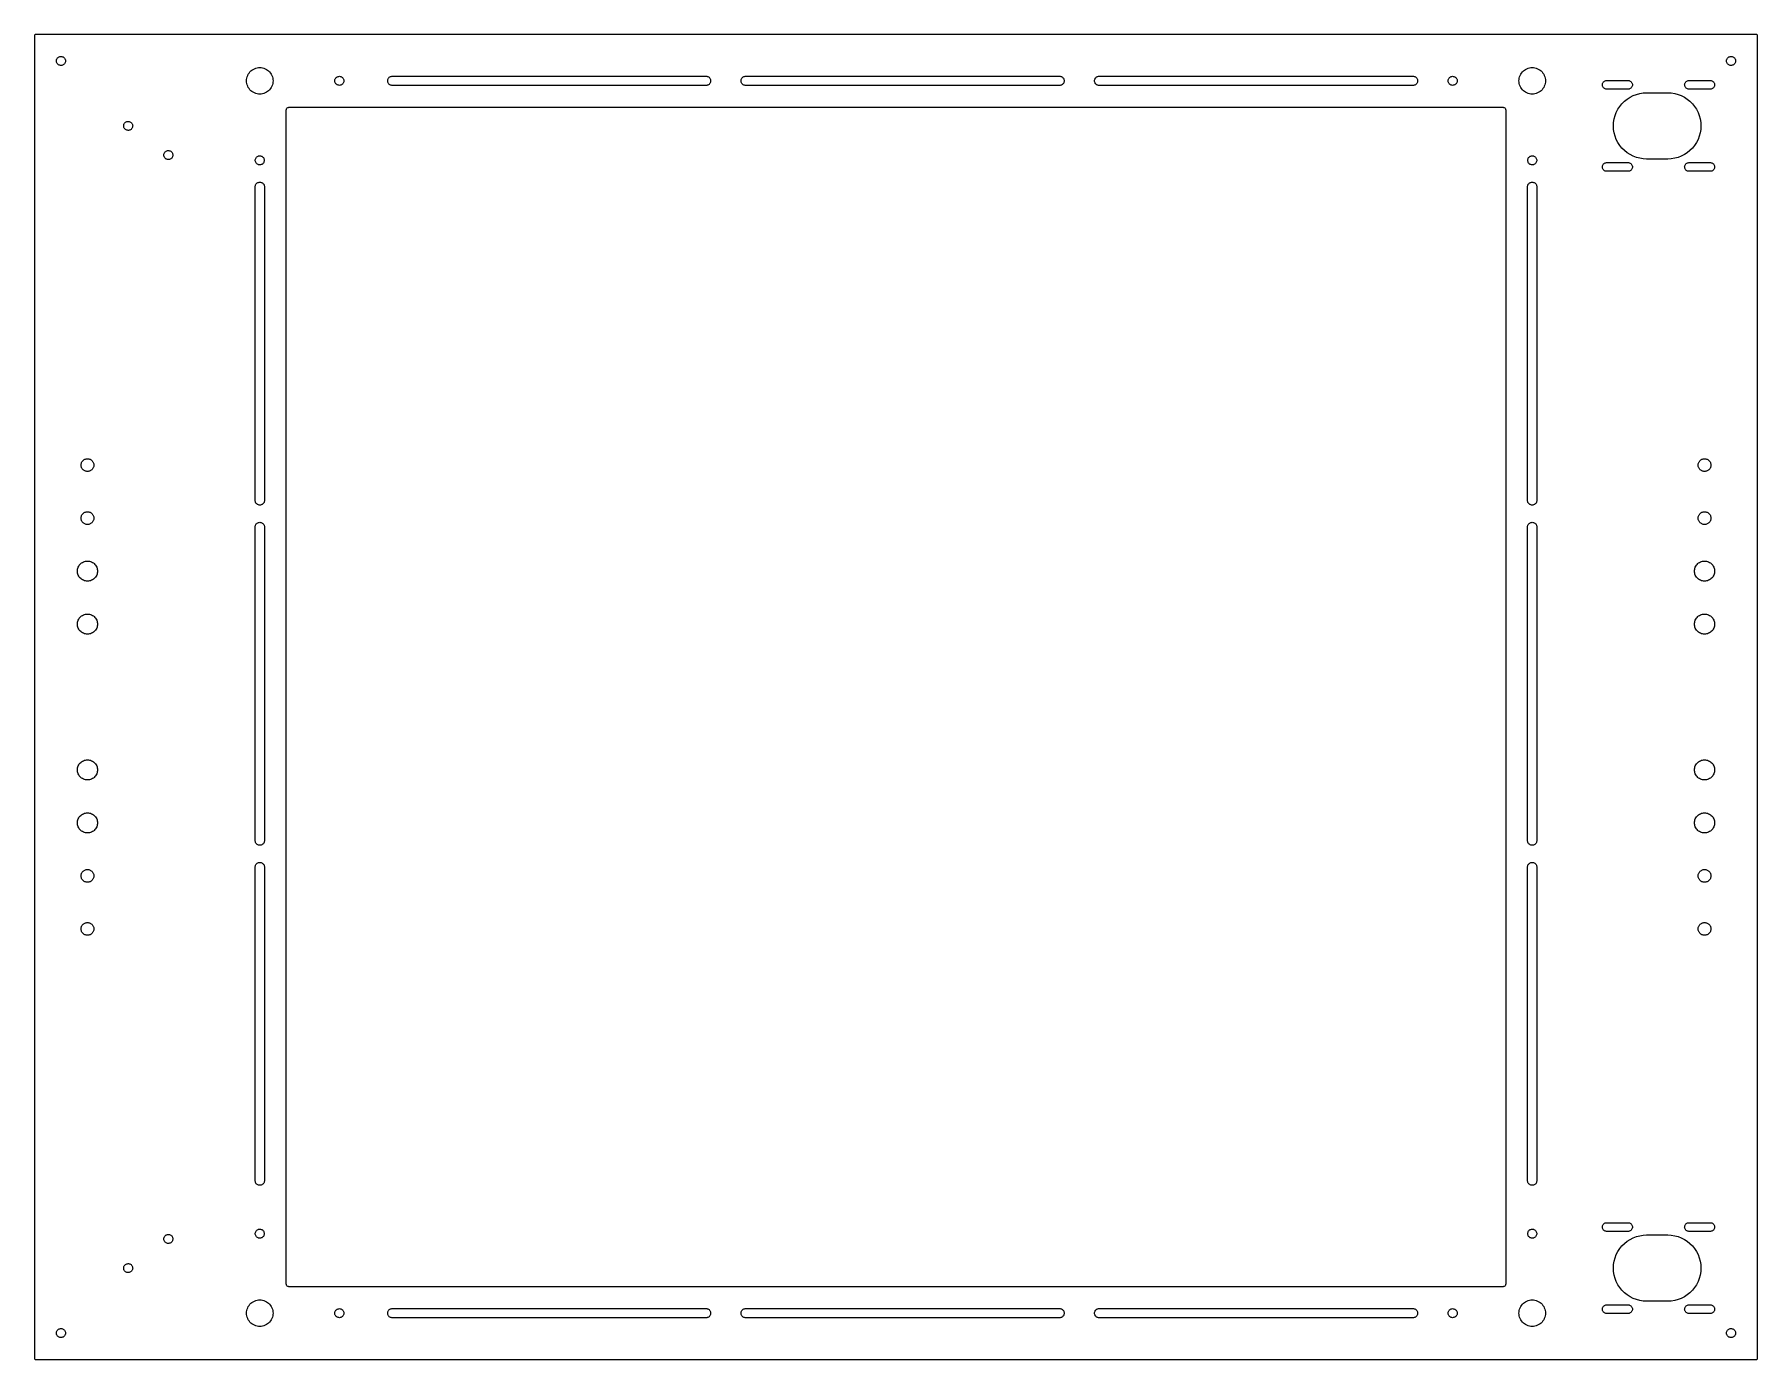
# Model space of a CAD drawing. Header units: metres. Extents: x -325 to 325, y -250 to 250.
import ezdxf

# ---------------------------------------------------------------- set-up
doc = ezdxf.new("R2010")
doc.units = ezdxf.units.M

msp = doc.modelspace()

# ---------------------------------------------------------------- linework, layer by layer
for p, q in [((-324.962, 249.691), (-325, 249.5)), ((-325, 249.5), (-325, -249.5)), ((-324.854, 249.854), (-324.962, 249.691)), ((-324.691, 249.962), (-324.854, 249.854)), ((-324.5, 250), (-324.691, 249.962)), ((324.5, 250), (-324.5, 250)), ((324.691, 249.962), (324.5, 250)), ((324.854, 249.854), (324.691, 249.962)), ((324.962, 249.691), (324.854, 249.854)), ((325, 249.5), (324.962, 249.691)), ((325, -249.5), (325, 249.5)), ((-316.628, 240.49), (-316.539, 240.722)), ((-316.539, 240.722), (-316.418, 240.938)), ((-316.418, 240.938), (-316.266, 241.134)), ((-316.266, 241.134), (-316.087, 241.307)), ((-316.087, 241.307), (-315.886, 241.451)), ((-315.886, 241.451), (-315.665, 241.565)), ((-315.665, 241.565), (-315.43, 241.645)), ((-315.43, 241.645), (-315.186, 241.69)), ((-315.186, 241.69), (-314.938, 241.699)), ((-314.938, 241.699), (-314.691, 241.672)), ((-314.691, 241.672), (-314.451, 241.609)), ((-314.451, 241.609), (-314.223, 241.512)), ((-314.223, 241.512), (-314.011, 241.383)), ((-314.011, 241.383), (-313.82, 241.224)), ((-313.82, 241.224), (-313.654, 241.039)), ((-313.654, 241.039), (-313.518, 240.832)), ((-313.518, 240.832), (-313.412, 240.607)), ((-313.412, 240.607), (-313.341, 240.37)), ((313.341, 240.37), (313.412, 240.607)), ((313.412, 240.607), (313.518, 240.832)), ((313.518, 240.832), (313.654, 241.039)), ((313.654, 241.039), (313.82, 241.224)), ((313.82, 241.224), (314.011, 241.383)), ((314.011, 241.383), (314.223, 241.512)), ((314.223, 241.512), (314.451, 241.609)), ((314.451, 241.609), (314.691, 241.672)), ((314.691, 241.672), (314.938, 241.699)), ((314.938, 241.699), (315.186, 241.69)), ((315.186, 241.69), (315.43, 241.645)), ((315.43, 241.645), (315.665, 241.565)), ((315.665, 241.565), (315.886, 241.451)), ((315.886, 241.451), (316.087, 241.307)), ((316.087, 241.307), (316.266, 241.134)), ((316.266, 241.134), (316.418, 240.938)), ((316.418, 240.938), (316.539, 240.722)), ((316.539, 240.722), (316.628, 240.49)), ((-316.7, 240), (-316.682, 240.248)), ((-316.682, 239.752), (-316.7, 240)), ((-316.682, 240.248), (-316.628, 240.49)), ((-316.628, 239.51), (-316.682, 239.752)), ((-316.539, 239.278), (-316.628, 239.51)), ((-316.418, 239.062), (-316.539, 239.278)), ((-316.266, 238.866), (-316.418, 239.062)), ((-316.087, 238.693), (-316.266, 238.866)), ((-315.886, 238.549), (-316.087, 238.693)), ((-315.665, 238.435), (-315.886, 238.549)), ((-315.43, 238.355), (-315.665, 238.435)), ((-315.186, 238.31), (-315.43, 238.355)), ((-314.938, 238.301), (-315.186, 238.31)), ((-314.691, 238.328), (-314.938, 238.301)), ((-314.451, 238.391), (-314.691, 238.328)), ((-314.223, 238.488), (-314.451, 238.391)), ((-314.011, 238.617), (-314.223, 238.488)), ((-313.82, 238.776), (-314.011, 238.617)), ((-313.654, 238.961), (-313.82, 238.776)), ((-313.518, 239.168), (-313.654, 238.961)), ((-313.412, 239.393), (-313.518, 239.168)), ((-313.341, 239.63), (-313.412, 239.393)), ((-313.341, 240.37), (-313.305, 240.124)), ((-313.305, 239.876), (-313.341, 239.63)), ((-313.305, 240.124), (-313.305, 239.876)), ((-244.891, 233.54), (-244.755, 234.045)), ((-244.755, 234.045), (-244.568, 234.534)), ((-244.568, 234.534), (-244.33, 235)), ((-244.33, 235), (-244.045, 235.439)), ((-244.045, 235.439), (-243.716, 235.846)), ((-243.716, 235.846), (-243.346, 236.216)), ((-243.346, 236.216), (-242.939, 236.545)), ((-242.939, 236.545), (-242.5, 236.83)), ((-242.5, 236.83), (-242.034, 237.068)), ((-242.034, 237.068), (-241.545, 237.255)), ((-241.545, 237.255), (-241.04, 237.391)), ((-241.04, 237.391), (-240.523, 237.473)), ((-240.523, 237.473), (-240, 237.5)), ((-240, 237.5), (-239.477, 237.473)), ((-239.477, 237.473), (-238.96, 237.391)), ((-238.96, 237.391), (-238.455, 237.255)), ((-238.455, 237.255), (-237.966, 237.068)), ((-237.966, 237.068), (-237.5, 236.83)), ((-237.5, 236.83), (-237.061, 236.545)), ((-237.061, 236.545), (-236.654, 236.216)), ((-236.654, 236.216), (-236.284, 235.846)), ((-236.284, 235.846), (-235.955, 235.439)), ((-235.955, 235.439), (-235.67, 235)), ((-235.67, 235), (-235.432, 234.534)), ((-235.432, 234.534), (-235.245, 234.045)), ((-235.245, 234.045), (-235.109, 233.54)), ((-210.886, 233.951), (-210.665, 234.065)), ((-210.665, 234.065), (-210.43, 234.145)), ((-210.43, 234.145), (-210.186, 234.19)), ((-210.186, 234.19), (-209.938, 234.199)), ((-209.938, 234.199), (-209.691, 234.172)), ((-209.691, 234.172), (-209.451, 234.109)), ((-209.451, 234.109), (-209.223, 234.012)), ((-209.223, 234.012), (-209.011, 233.883)), ((-190.946, 233.972), (-190.727, 234.092)), ((-190.727, 234.092), (-190.493, 234.179)), ((-190.493, 234.179), (-190.249, 234.232)), ((-190.249, 234.232), (-190, 234.25)), ((-190, 234.25), (-71.6667, 234.25)), ((-71.6667, 234.25), (-71.4176, 234.232)), ((-71.4176, 234.232), (-71.1736, 234.179)), ((-71.1736, 234.179), (-70.9397, 234.092)), ((-70.9397, 234.092), (-70.7205, 233.972)), ((-57.6128, 233.972), (-57.3936, 234.092)), ((-57.3936, 234.092), (-57.1597, 234.179)), ((-57.1597, 234.179), (-56.9157, 234.232)), ((-56.9157, 234.232), (-56.6667, 234.25)), ((-56.6667, 234.25), (61.6667, 234.25)), ((61.6667, 234.25), (61.9157, 234.232)), ((61.9157, 234.232), (62.1597, 234.179)), ((62.1597, 234.179), (62.3936, 234.092)), ((62.3936, 234.092), (62.6128, 233.972)), ((75.7205, 233.972), (75.9397, 234.092)), ((75.9397, 234.092), (76.1736, 234.179)), ((76.1736, 234.179), (76.4176, 234.232)), ((76.4176, 234.232), (76.6667, 234.25)), ((76.6667, 234.25), (195, 234.25)), ((195, 234.25), (195.249, 234.232)), ((195.249, 234.232), (195.493, 234.179)), ((195.493, 234.179), (195.727, 234.092)), ((195.727, 234.092), (195.946, 233.972)), ((209.011, 233.883), (209.223, 234.012)), ((209.223, 234.012), (209.451, 234.109)), ((209.451, 234.109), (209.691, 234.172)), ((209.691, 234.172), (209.938, 234.199)), ((209.938, 234.199), (210.186, 234.19)), ((210.186, 234.19), (210.43, 234.145)), ((210.43, 234.145), (210.665, 234.065)), ((210.665, 234.065), (210.886, 233.951)), ((235.109, 233.54), (235.245, 234.045)), ((235.245, 234.045), (235.432, 234.534)), ((235.432, 234.534), (235.67, 235)), ((235.67, 235), (235.955, 235.439)), ((235.955, 235.439), (236.284, 235.846)), ((236.284, 235.846), (236.654, 236.216)), ((236.654, 236.216), (237.061, 236.545)), ((237.061, 236.545), (237.5, 236.83)), ((237.5, 236.83), (237.966, 237.068)), ((237.966, 237.068), (238.455, 237.255)), ((238.455, 237.255), (238.96, 237.391)), ((238.96, 237.391), (239.477, 237.473)), ((239.477, 237.473), (240, 237.5)), ((240, 237.5), (240.523, 237.473)), ((240.523, 237.473), (241.04, 237.391)), ((241.04, 237.391), (241.545, 237.255)), ((241.545, 237.255), (242.034, 237.068)), ((242.034, 237.068), (242.5, 236.83)), ((242.5, 236.83), (242.939, 236.545)), ((242.939, 236.545), (243.346, 236.216)), ((243.346, 236.216), (243.716, 235.846)), ((243.716, 235.846), (244.045, 235.439)), ((244.045, 235.439), (244.33, 235)), ((244.33, 235), (244.568, 234.534)), ((244.568, 234.534), (244.755, 234.045)), ((244.755, 234.045), (244.891, 233.54)), ((313.305, 240.124), (313.341, 240.37)), ((313.305, 239.876), (313.305, 240.124)), ((313.341, 239.63), (313.305, 239.876)), ((313.412, 239.393), (313.341, 239.63)), ((313.518, 239.168), (313.412, 239.393)), ((313.654, 238.961), (313.518, 239.168)), ((313.82, 238.776), (313.654, 238.961)), ((314.011, 238.617), (313.82, 238.776)), ((314.223, 238.488), (314.011, 238.617)), ((314.451, 238.391), (314.223, 238.488)), ((314.691, 238.328), (314.451, 238.391)), ((314.938, 238.301), (314.691, 238.328)), ((315.186, 238.31), (314.938, 238.301)), ((315.43, 238.355), (315.186, 238.31)), ((315.665, 238.435), (315.43, 238.355)), ((315.886, 238.549), (315.665, 238.435)), ((316.087, 238.693), (315.886, 238.549)), ((316.266, 238.866), (316.087, 238.693)), ((316.418, 239.062), (316.266, 238.866)), ((316.539, 239.278), (316.418, 239.062)), ((316.628, 239.51), (316.539, 239.278)), ((316.628, 240.49), (316.682, 240.248)), ((316.682, 239.752), (316.628, 239.51)), ((316.682, 240.248), (316.7, 240)), ((316.7, 240), (316.682, 239.752)), ((-245, 232.5), (-244.973, 233.023)), ((-244.973, 231.977), (-245, 232.5)), ((-244.973, 233.023), (-244.891, 233.54)), ((-244.891, 231.46), (-244.973, 231.977)), ((-244.755, 230.955), (-244.891, 231.46)), ((-244.568, 230.466), (-244.755, 230.955)), ((-244.33, 230), (-244.568, 230.466)), ((-244.045, 229.561), (-244.33, 230)), ((-243.716, 229.154), (-244.045, 229.561)), ((-243.346, 228.784), (-243.716, 229.154)), ((-242.939, 228.455), (-243.346, 228.784)), ((-242.5, 228.17), (-242.939, 228.455)), ((-242.034, 227.932), (-242.5, 228.17)), ((-241.545, 227.745), (-242.034, 227.932)), ((-241.04, 227.609), (-241.545, 227.745)), ((-240.523, 227.527), (-241.04, 227.609)), ((-240, 227.5), (-240.523, 227.527)), ((-239.477, 227.527), (-240, 227.5)), ((-238.96, 227.609), (-239.477, 227.527)), ((-238.455, 227.745), (-238.96, 227.609)), ((-237.966, 227.932), (-238.455, 227.745)), ((-237.5, 228.17), (-237.966, 227.932)), ((-237.061, 228.455), (-237.5, 228.17)), ((-236.654, 228.784), (-237.061, 228.455)), ((-236.284, 229.154), (-236.654, 228.784)), ((-235.955, 229.561), (-236.284, 229.154)), ((-235.67, 230), (-235.955, 229.561)), ((-235.432, 230.466), (-235.67, 230)), ((-235.245, 230.955), (-235.432, 230.466)), ((-235.109, 231.46), (-235.245, 230.955)), ((-235.109, 233.54), (-235.027, 233.023)), ((-235.027, 231.977), (-235.109, 231.46)), ((-235.027, 233.023), (-235, 232.5)), ((-235, 232.5), (-235.027, 231.977)), ((-211.7, 232.5), (-211.682, 232.748)), ((-211.682, 232.252), (-211.7, 232.5)), ((-211.682, 232.748), (-211.628, 232.99)), ((-211.628, 232.01), (-211.682, 232.252)), ((-211.628, 232.99), (-211.539, 233.222)), ((-211.539, 231.778), (-211.628, 232.01)), ((-211.539, 233.222), (-211.418, 233.438)), ((-211.418, 231.562), (-211.539, 231.778)), ((-211.418, 233.438), (-211.266, 233.634)), ((-211.266, 231.366), (-211.418, 231.562)), ((-211.266, 233.634), (-211.087, 233.807)), ((-211.087, 231.193), (-211.266, 231.366)), ((-211.087, 233.807), (-210.886, 233.951)), ((-210.886, 231.049), (-211.087, 231.193)), ((-210.665, 230.935), (-210.886, 231.049)), ((-210.43, 230.855), (-210.665, 230.935)), ((-210.186, 230.81), (-210.43, 230.855)), ((-209.938, 230.801), (-210.186, 230.81)), ((-209.691, 230.828), (-209.938, 230.801)), ((-209.451, 230.891), (-209.691, 230.828)), ((-209.223, 230.988), (-209.451, 230.891)), ((-209.011, 231.117), (-209.223, 230.988)), ((-209.011, 233.883), (-208.82, 233.724)), ((-208.82, 231.276), (-209.011, 231.117)), ((-208.82, 233.724), (-208.654, 233.539)), ((-208.654, 231.461), (-208.82, 231.276)), ((-208.654, 233.539), (-208.518, 233.332)), ((-208.518, 231.668), (-208.654, 231.461)), ((-208.518, 233.332), (-208.412, 233.107)), ((-208.412, 231.893), (-208.518, 231.668)), ((-208.412, 233.107), (-208.341, 232.87)), ((-208.341, 232.13), (-208.412, 231.893)), ((-208.341, 232.87), (-208.305, 232.624)), ((-208.305, 232.376), (-208.341, 232.13)), ((-208.305, 232.624), (-208.305, 232.376)), ((-191.75, 232.5), (-191.732, 232.749)), ((-191.732, 232.251), (-191.75, 232.5)), ((-191.732, 232.749), (-191.679, 232.993)), ((-191.679, 232.007), (-191.732, 232.251)), ((-191.679, 232.993), (-191.592, 233.227)), ((-191.592, 231.773), (-191.679, 232.007)), ((-191.592, 233.227), (-191.472, 233.446)), ((-191.472, 231.554), (-191.592, 231.773)), ((-191.472, 233.446), (-191.323, 233.646)), ((-191.323, 231.354), (-191.472, 231.554)), ((-191.323, 233.646), (-191.146, 233.823)), ((-191.146, 231.177), (-191.323, 231.354)), ((-191.146, 233.823), (-190.946, 233.972)), ((-190.946, 231.028), (-191.146, 231.177)), ((-190.727, 230.908), (-190.946, 231.028)), ((-190.493, 230.821), (-190.727, 230.908)), ((-190.249, 230.768), (-190.493, 230.821)), ((-190, 230.75), (-190.249, 230.768)), ((-71.6667, 230.75), (-190, 230.75)), ((-71.4176, 230.768), (-71.6667, 230.75)), ((-71.1736, 230.821), (-71.4176, 230.768)), ((-70.9397, 230.908), (-71.1736, 230.821)), ((-70.7205, 231.028), (-70.9397, 230.908)), ((-70.7205, 233.972), (-70.5207, 233.823)), ((-70.5207, 231.177), (-70.7205, 231.028)), ((-70.5207, 233.823), (-70.3441, 233.646)), ((-70.3441, 231.354), (-70.5207, 231.177)), ((-70.3441, 233.646), (-70.1945, 233.446)), ((-70.1945, 231.554), (-70.3441, 231.354)), ((-70.1945, 233.446), (-70.0748, 233.227)), ((-70.0748, 231.773), (-70.1945, 231.554)), ((-70.0748, 233.227), (-69.9875, 232.993)), ((-69.9875, 232.007), (-70.0748, 231.773)), ((-69.9875, 232.993), (-69.9345, 232.749)), ((-69.9345, 232.251), (-69.9875, 232.007)), ((-69.9345, 232.749), (-69.9167, 232.5)), ((-69.9167, 232.5), (-69.9345, 232.251)), ((-58.4167, 232.5), (-58.3988, 232.749)), ((-58.3988, 232.251), (-58.4167, 232.5)), ((-58.3988, 232.749), (-58.3458, 232.993)), ((-58.3458, 232.007), (-58.3988, 232.251)), ((-58.3458, 232.993), (-58.2585, 233.227)), ((-58.2585, 231.773), (-58.3458, 232.007)), ((-58.2585, 233.227), (-58.1389, 233.446)), ((-58.1389, 231.554), (-58.2585, 231.773)), ((-58.1389, 233.446), (-57.9892, 233.646)), ((-57.9892, 231.354), (-58.1389, 231.554)), ((-57.9892, 233.646), (-57.8127, 233.823)), ((-57.8127, 231.177), (-57.9892, 231.354)), ((-57.8127, 233.823), (-57.6128, 233.972)), ((-57.6128, 231.028), (-57.8127, 231.177)), ((-57.3936, 230.908), (-57.6128, 231.028)), ((-57.1597, 230.821), (-57.3936, 230.908)), ((-56.9157, 230.768), (-57.1597, 230.821)), ((-56.6667, 230.75), (-56.9157, 230.768)), ((61.6667, 230.75), (-56.6667, 230.75)), ((61.9157, 230.768), (61.6667, 230.75)), ((62.1597, 230.821), (61.9157, 230.768)), ((62.3936, 230.908), (62.1597, 230.821)), ((62.6128, 231.028), (62.3936, 230.908)), ((62.6128, 233.972), (62.8127, 233.823)), ((62.8127, 231.177), (62.6128, 231.028)), ((62.8127, 233.823), (62.9892, 233.646)), ((62.9892, 231.354), (62.8127, 231.177)), ((62.9892, 233.646), (63.1389, 233.446)), ((63.1389, 231.554), (62.9892, 231.354)), ((63.1389, 233.446), (63.2585, 233.227)), ((63.2585, 231.773), (63.1389, 231.554)), ((63.2585, 233.227), (63.3458, 232.993)), ((63.3458, 232.007), (63.2585, 231.773)), ((63.3458, 232.993), (63.3988, 232.749)), ((63.3988, 232.251), (63.3458, 232.007)), ((63.3988, 232.749), (63.4167, 232.5)), ((63.4167, 232.5), (63.3988, 232.251)), ((74.9167, 232.5), (74.9345, 232.749)), ((74.9345, 232.251), (74.9167, 232.5)), ((74.9345, 232.749), (74.9875, 232.993)), ((74.9875, 232.007), (74.9345, 232.251)), ((74.9875, 232.993), (75.0748, 233.227)), ((75.0748, 231.773), (74.9875, 232.007)), ((75.0748, 233.227), (75.1945, 233.446)), ((75.1945, 231.554), (75.0748, 231.773)), ((75.1945, 233.446), (75.3441, 233.646)), ((75.3441, 231.354), (75.1945, 231.554)), ((75.3441, 233.646), (75.5207, 233.823)), ((75.5207, 231.177), (75.3441, 231.354)), ((75.5207, 233.823), (75.7205, 233.972)), ((75.7205, 231.028), (75.5207, 231.177)), ((75.9397, 230.908), (75.7205, 231.028)), ((76.1736, 230.821), (75.9397, 230.908)), ((76.4176, 230.768), (76.1736, 230.821)), ((76.6667, 230.75), (76.4176, 230.768)), ((195, 230.75), (76.6667, 230.75)), ((195.249, 230.768), (195, 230.75)), ((195.493, 230.821), (195.249, 230.768)), ((195.727, 230.908), (195.493, 230.821)), ((195.946, 231.028), (195.727, 230.908)), ((195.946, 233.972), (196.146, 233.823)), ((196.146, 231.177), (195.946, 231.028)), ((196.146, 233.823), (196.323, 233.646)), ((196.323, 231.354), (196.146, 231.177)), ((196.323, 233.646), (196.472, 233.446)), ((196.472, 231.554), (196.323, 231.354)), ((196.472, 233.446), (196.592, 233.227)), ((196.592, 231.773), (196.472, 231.554)), ((196.592, 233.227), (196.679, 232.993)), ((196.679, 232.007), (196.592, 231.773)), ((196.679, 232.993), (196.732, 232.749)), ((196.732, 232.251), (196.679, 232.007)), ((196.732, 232.749), (196.75, 232.5)), ((196.75, 232.5), (196.732, 232.251)), ((208.305, 232.624), (208.341, 232.87)), ((208.305, 232.376), (208.305, 232.624)), ((208.341, 232.13), (208.305, 232.376)), ((208.341, 232.87), (208.412, 233.107)), ((208.412, 231.893), (208.341, 232.13)), ((208.412, 233.107), (208.518, 233.332)), ((208.518, 231.668), (208.412, 231.893)), ((208.518, 233.332), (208.654, 233.539)), ((208.654, 231.461), (208.518, 231.668)), ((208.654, 233.539), (208.82, 233.724)), ((208.82, 231.276), (208.654, 231.461)), ((208.82, 233.724), (209.011, 233.883)), ((209.011, 231.117), (208.82, 231.276)), ((209.223, 230.988), (209.011, 231.117)), ((209.451, 230.891), (209.223, 230.988)), ((209.691, 230.828), (209.451, 230.891)), ((209.938, 230.801), (209.691, 230.828)), ((210.186, 230.81), (209.938, 230.801)), ((210.43, 230.855), (210.186, 230.81)), ((210.665, 230.935), (210.43, 230.855)), ((210.886, 231.049), (210.665, 230.935)), ((210.886, 233.951), (211.087, 233.807)), ((211.087, 231.193), (210.886, 231.049)), ((211.087, 233.807), (211.266, 233.634)), ((211.266, 231.366), (211.087, 231.193)), ((211.266, 233.634), (211.418, 233.438)), ((211.418, 231.562), (211.266, 231.366)), ((211.418, 233.438), (211.539, 233.222)), ((211.539, 231.778), (211.418, 231.562)), ((211.539, 233.222), (211.628, 232.99)), ((211.628, 232.01), (211.539, 231.778)), ((211.628, 232.99), (211.682, 232.748)), ((211.682, 232.252), (211.628, 232.01)), ((211.682, 232.748), (211.7, 232.5)), ((211.7, 232.5), (211.682, 232.252)), ((235, 232.5), (235.027, 233.023)), ((235.027, 231.977), (235, 232.5)), ((235.027, 233.023), (235.109, 233.54)), ((235.109, 231.46), (235.027, 231.977)), ((235.245, 230.955), (235.109, 231.46)), ((235.432, 230.466), (235.245, 230.955)), ((235.67, 230), (235.432, 230.466)), ((235.955, 229.561), (235.67, 230)), ((236.284, 229.154), (235.955, 229.561)), ((236.654, 228.784), (236.284, 229.154)), ((237.061, 228.455), (236.654, 228.784)), ((237.5, 228.17), (237.061, 228.455)), ((237.966, 227.932), (237.5, 228.17)), ((238.455, 227.745), (237.966, 227.932)), ((238.96, 227.609), (238.455, 227.745)), ((239.477, 227.527), (238.96, 227.609)), ((240, 227.5), (239.477, 227.527)), ((240.523, 227.527), (240, 227.5)), ((241.04, 227.609), (240.523, 227.527)), ((241.545, 227.745), (241.04, 227.609)), ((242.034, 227.932), (241.545, 227.745)), ((242.5, 228.17), (242.034, 227.932)), ((242.939, 228.455), (242.5, 228.17)), ((243.346, 228.784), (242.939, 228.455)), ((243.716, 229.154), (243.346, 228.784)), ((244.045, 229.561), (243.716, 229.154)), ((244.33, 230), (244.045, 229.561)), ((244.568, 230.466), (244.33, 230)), ((244.755, 230.955), (244.568, 230.466)), ((244.891, 231.46), (244.755, 230.955)), ((244.891, 233.54), (244.973, 233.023)), ((244.973, 231.977), (244.891, 231.46)), ((244.973, 233.023), (245, 232.5)), ((245, 232.5), (244.973, 231.977)), ((266.5, 231), (266.518, 231.246)), ((266.518, 230.754), (266.5, 231)), ((266.518, 231.246), (266.573, 231.486)), ((266.573, 230.514), (266.518, 230.754)), ((266.573, 231.486), (266.663, 231.716)), ((266.663, 230.284), (266.573, 230.514)), ((266.663, 231.716), (266.787, 231.929)), ((266.787, 230.071), (266.663, 230.284)), ((266.787, 231.929), (266.94, 232.122)), ((266.94, 229.878), (266.787, 230.071)), ((266.94, 232.122), (267.121, 232.29)), ((267.121, 229.71), (266.94, 229.878)), ((267.121, 232.29), (267.325, 232.429)), ((267.325, 229.571), (267.121, 229.71)), ((267.325, 232.429), (267.547, 232.536)), ((267.547, 229.464), (267.325, 229.571)), ((267.547, 232.536), (267.783, 232.609)), ((267.783, 229.391), (267.547, 229.464)), ((267.783, 232.609), (268.027, 232.645)), ((268.027, 229.355), (267.783, 229.391)), ((268.027, 232.645), (276.273, 232.645)), ((276.273, 229.355), (268.027, 229.355)), ((276.273, 232.645), (276.517, 232.609)), ((276.517, 229.391), (276.273, 229.355)), ((276.517, 232.609), (276.753, 232.536)), ((276.753, 229.464), (276.517, 229.391)), ((276.753, 232.536), (276.975, 232.429)), ((276.975, 229.571), (276.753, 229.464)), ((276.975, 232.429), (277.179, 232.29)), ((277.179, 229.71), (276.975, 229.571)), ((277.179, 232.29), (277.36, 232.122)), ((277.36, 229.878), (277.179, 229.71)), ((277.36, 232.122), (277.513, 231.929)), ((277.513, 230.071), (277.36, 229.878)), ((277.513, 231.929), (277.637, 231.716)), ((277.637, 230.284), (277.513, 230.071)), ((277.637, 231.716), (277.727, 231.486)), ((277.727, 230.514), (277.637, 230.284)), ((277.727, 231.486), (277.782, 231.246)), ((277.782, 230.754), (277.727, 230.514)), ((277.782, 231.246), (277.8, 231)), ((277.8, 231), (277.782, 230.754)), ((279.287, 227.388), (280.551, 227.727)), ((280.551, 227.727), (281.843, 227.932)), ((281.843, 227.932), (283.15, 228)), ((283.15, 228), (291.15, 228)), ((291.15, 228), (292.457, 227.932)), ((292.457, 227.932), (293.749, 227.727)), ((293.749, 227.727), (295.013, 227.388)), ((297.5, 231), (297.518, 231.246)), ((297.518, 230.754), (297.5, 231)), ((297.518, 231.246), (297.573, 231.486)), ((297.573, 230.514), (297.518, 230.754)), ((297.573, 231.486), (297.663, 231.716)), ((297.663, 230.284), (297.573, 230.514)), ((297.663, 231.716), (297.787, 231.929)), ((297.787, 230.071), (297.663, 230.284)), ((297.787, 231.929), (297.94, 232.122)), ((297.94, 229.878), (297.787, 230.071)), ((297.94, 232.122), (298.121, 232.29)), ((298.121, 229.71), (297.94, 229.878)), ((298.121, 232.29), (298.325, 232.429)), ((298.325, 229.571), (298.121, 229.71)), ((298.325, 232.429), (298.547, 232.536)), ((298.547, 229.464), (298.325, 229.571)), ((298.547, 232.536), (298.783, 232.609)), ((298.783, 229.391), (298.547, 229.464)), ((298.783, 232.609), (299.027, 232.645)), ((299.027, 229.355), (298.783, 229.391)), ((299.027, 232.645), (307.273, 232.645)), ((307.273, 229.355), (299.027, 229.355)), ((307.273, 232.645), (307.517, 232.609)), ((307.517, 229.391), (307.273, 229.355)), ((307.517, 232.609), (307.753, 232.536)), ((307.753, 229.464), (307.517, 229.391)), ((307.753, 232.536), (307.975, 232.429)), ((307.975, 229.571), (307.753, 229.464)), ((307.975, 232.429), (308.179, 232.29)), ((308.179, 229.71), (307.975, 229.571)), ((308.179, 232.29), (308.36, 232.122)), ((308.36, 229.878), (308.179, 229.71)), ((308.36, 232.122), (308.513, 231.929)), ((308.513, 230.071), (308.36, 229.878)), ((308.513, 231.929), (308.637, 231.716)), ((308.637, 230.284), (308.513, 230.071)), ((308.637, 231.716), (308.727, 231.486)), ((308.727, 230.514), (308.637, 230.284)), ((308.727, 231.486), (308.782, 231.246)), ((308.782, 230.754), (308.727, 230.514)), ((308.782, 231.246), (308.8, 231)), ((308.8, 231), (308.782, 230.754)), ((-230, 221.5), (-229.975, 221.723)), ((-230, -221.5), (-230, 221.5)), ((-229.975, 221.723), (-229.901, 221.934)), ((-229.901, 221.934), (-229.782, 222.123)), ((-229.782, 222.123), (-229.623, 222.282)), ((-229.623, 222.282), (-229.434, 222.401)), ((-229.434, 222.401), (-229.223, 222.475)), ((-229.223, 222.475), (-229, 222.5)), ((-229, 222.5), (229, 222.5)), ((229, 222.5), (229.223, 222.475)), ((229.223, 222.475), (229.434, 222.401)), ((229.434, 222.401), (229.623, 222.282)), ((229.623, 222.282), (229.782, 222.123)), ((229.782, 222.123), (229.901, 221.934)), ((229.901, 221.934), (229.975, 221.723)), ((229.975, 221.723), (230, 221.5)), ((230, 221.5), (230, -221.5)), ((271.731, 220.584), (272.325, 221.75)), ((272.325, 221.75), (273.037, 222.847)), ((273.037, 222.847), (273.861, 223.864)), ((273.861, 223.864), (274.786, 224.789)), ((274.786, 224.789), (275.803, 225.613)), ((275.803, 225.613), (276.9, 226.325)), ((276.9, 226.325), (278.066, 226.919)), ((278.066, 226.919), (279.287, 227.388)), ((295.013, 227.388), (296.234, 226.919)), ((296.234, 226.919), (297.4, 226.325)), ((297.4, 226.325), (298.497, 225.613)), ((298.497, 225.613), (299.514, 224.789)), ((299.514, 224.789), (300.439, 223.864)), ((300.439, 223.864), (301.263, 222.847)), ((301.263, 222.847), (301.975, 221.75)), ((301.975, 221.75), (302.569, 220.584)), ((-291.345, 215.624), (-291.309, 215.87)), ((-291.345, 215.376), (-291.345, 215.624)), ((-291.309, 215.13), (-291.345, 215.376)), ((-291.309, 215.87), (-291.238, 216.107)), ((-291.238, 214.893), (-291.309, 215.13)), ((-291.238, 216.107), (-291.132, 216.332)), ((-291.132, 214.668), (-291.238, 214.893)), ((-291.132, 216.332), (-290.996, 216.539)), ((-290.996, 214.461), (-291.132, 214.668)), ((-290.996, 216.539), (-290.83, 216.724)), ((-290.83, 216.724), (-290.639, 216.883)), ((-290.639, 216.883), (-290.427, 217.012)), ((-290.427, 217.012), (-290.199, 217.109)), ((-290.199, 217.109), (-289.959, 217.172)), ((-289.959, 217.172), (-289.712, 217.199)), ((-289.712, 217.199), (-289.464, 217.19)), ((-289.464, 217.19), (-289.22, 217.145)), ((-289.22, 217.145), (-288.985, 217.065)), ((-288.985, 217.065), (-288.764, 216.951)), ((-288.764, 216.951), (-288.563, 216.807)), ((-288.563, 216.807), (-288.384, 216.634)), ((-288.384, 216.634), (-288.232, 216.438)), ((-288.232, 214.562), (-288.384, 214.366)), ((-288.232, 216.438), (-288.111, 216.222)), ((-288.111, 214.778), (-288.232, 214.562)), ((-288.111, 216.222), (-288.022, 215.99)), ((-288.022, 215.01), (-288.111, 214.778)), ((-288.022, 215.99), (-287.968, 215.748)), ((-287.968, 215.252), (-288.022, 215.01)), ((-287.968, 215.748), (-287.95, 215.5)), ((-287.95, 215.5), (-287.968, 215.252)), ((270.65, 215.5), (270.718, 216.807)), ((270.718, 214.193), (270.65, 215.5)), ((270.718, 216.807), (270.923, 218.099)), ((270.923, 218.099), (271.262, 219.363)), ((271.262, 219.363), (271.731, 220.584)), ((302.569, 220.584), (303.038, 219.363)), ((303.038, 219.363), (303.377, 218.099)), ((303.377, 218.099), (303.582, 216.807)), ((303.582, 216.807), (303.65, 215.5)), ((303.65, 215.5), (303.582, 214.193)), ((-290.83, 214.276), (-290.996, 214.461)), ((-290.639, 214.117), (-290.83, 214.276)), ((-290.427, 213.988), (-290.639, 214.117)), ((-290.199, 213.891), (-290.427, 213.988)), ((-289.959, 213.828), (-290.199, 213.891)), ((-289.712, 213.801), (-289.959, 213.828)), ((-289.464, 213.81), (-289.712, 213.801)), ((-289.22, 213.855), (-289.464, 213.81)), ((-288.985, 213.935), (-289.22, 213.855)), ((-288.764, 214.049), (-288.985, 213.935)), ((-288.563, 214.193), (-288.764, 214.049)), ((-288.384, 214.366), (-288.563, 214.193)), ((270.923, 212.901), (270.718, 214.193)), ((271.262, 211.637), (270.923, 212.901)), ((271.731, 210.416), (271.262, 211.637)), ((272.325, 209.25), (271.731, 210.416)), ((273.037, 208.153), (272.325, 209.25)), ((273.861, 207.136), (273.037, 208.153)), ((301.263, 208.153), (300.439, 207.136)), ((301.975, 209.25), (301.263, 208.153)), ((302.569, 210.416), (301.975, 209.25)), ((303.038, 211.637), (302.569, 210.416)), ((303.377, 212.901), (303.038, 211.637)), ((303.582, 214.193), (303.377, 212.901)), ((-276.195, 204.624), (-276.159, 204.87)), ((-276.195, 204.376), (-276.195, 204.624)), ((-276.159, 204.13), (-276.195, 204.376)), ((-276.159, 204.87), (-276.088, 205.107)), ((-276.088, 203.893), (-276.159, 204.13)), ((-276.088, 205.107), (-275.982, 205.332)), ((-275.982, 203.668), (-276.088, 203.893)), ((-275.982, 205.332), (-275.846, 205.539)), ((-275.846, 203.461), (-275.982, 203.668)), ((-275.846, 205.539), (-275.68, 205.724)), ((-275.68, 203.276), (-275.846, 203.461)), ((-275.68, 205.724), (-275.489, 205.883)), ((-275.489, 203.117), (-275.68, 203.276)), ((-275.489, 205.883), (-275.277, 206.012)), ((-275.277, 202.988), (-275.489, 203.117)), ((-275.277, 206.012), (-275.049, 206.109)), ((-275.049, 202.891), (-275.277, 202.988)), ((-275.049, 206.109), (-274.809, 206.172)), ((-274.809, 202.828), (-275.049, 202.891)), ((-274.809, 206.172), (-274.562, 206.199)), ((-274.562, 202.801), (-274.809, 202.828)), ((-274.562, 206.199), (-274.314, 206.19)), ((-274.314, 202.81), (-274.562, 202.801)), ((-274.314, 206.19), (-274.07, 206.145)), ((-274.07, 202.855), (-274.314, 202.81)), ((-274.07, 206.145), (-273.835, 206.065)), ((-273.835, 202.935), (-274.07, 202.855)), ((-273.835, 206.065), (-273.614, 205.951)), ((-273.614, 203.049), (-273.835, 202.935)), ((-273.614, 205.951), (-273.413, 205.807)), ((-273.413, 203.193), (-273.614, 203.049)), ((-273.413, 205.807), (-273.234, 205.634)), ((-273.234, 203.366), (-273.413, 203.193)), ((-273.234, 205.634), (-273.082, 205.438)), ((-273.082, 203.562), (-273.234, 203.366)), ((-273.082, 205.438), (-272.961, 205.222)), ((-272.961, 203.778), (-273.082, 203.562)), ((-272.961, 205.222), (-272.872, 204.99)), ((-272.872, 204.01), (-272.961, 203.778)), ((-272.872, 204.99), (-272.818, 204.748)), ((-272.818, 204.252), (-272.872, 204.01)), ((-272.818, 204.748), (-272.8, 204.5)), ((-272.8, 204.5), (-272.818, 204.252)), ((-241.7, 202.5), (-241.682, 202.748)), ((-241.682, 202.252), (-241.7, 202.5)), ((-241.682, 202.748), (-241.628, 202.99)), ((-241.628, 202.01), (-241.682, 202.252)), ((-241.628, 202.99), (-241.539, 203.222)), ((-241.539, 201.778), (-241.628, 202.01)), ((-241.539, 203.222), (-241.418, 203.438)), ((-241.418, 201.562), (-241.539, 201.778)), ((-241.418, 203.438), (-241.266, 203.634)), ((-241.266, 201.366), (-241.418, 201.562)), ((-241.266, 203.634), (-241.087, 203.807)), ((-241.087, 203.807), (-240.886, 203.951)), ((-240.886, 203.951), (-240.665, 204.065)), ((-240.665, 204.065), (-240.43, 204.145)), ((-240.43, 204.145), (-240.186, 204.19)), ((-240.186, 204.19), (-239.938, 204.199)), ((-239.938, 204.199), (-239.691, 204.172)), ((-239.691, 204.172), (-239.451, 204.109)), ((-239.451, 204.109), (-239.223, 204.012)), ((-239.223, 204.012), (-239.011, 203.883)), ((-239.011, 203.883), (-238.82, 203.724)), ((-238.82, 203.724), (-238.654, 203.539)), ((-238.654, 203.539), (-238.518, 203.332)), ((-238.518, 201.668), (-238.654, 201.461)), ((-238.518, 203.332), (-238.412, 203.107)), ((-238.412, 201.893), (-238.518, 201.668)), ((-238.412, 203.107), (-238.341, 202.87)), ((-238.341, 202.13), (-238.412, 201.893)), ((-238.341, 202.87), (-238.305, 202.624)), ((-238.305, 202.376), (-238.341, 202.13)), ((-238.305, 202.624), (-238.305, 202.376)), ((238.305, 202.624), (238.341, 202.87)), ((238.305, 202.376), (238.305, 202.624)), ((238.341, 202.13), (238.305, 202.376)), ((238.341, 202.87), (238.412, 203.107)), ((238.412, 201.893), (238.341, 202.13)), ((238.412, 203.107), (238.518, 203.332)), ((238.518, 201.668), (238.412, 201.893)), ((238.518, 203.332), (238.654, 203.539)), ((238.654, 201.461), (238.518, 201.668)), ((238.654, 203.539), (238.82, 203.724)), ((238.82, 203.724), (239.011, 203.883)), ((239.011, 203.883), (239.223, 204.012)), ((239.223, 204.012), (239.451, 204.109)), ((239.451, 204.109), (239.691, 204.172)), ((239.691, 204.172), (239.938, 204.199)), ((239.938, 204.199), (240.186, 204.19)), ((240.186, 204.19), (240.43, 204.145)), ((240.43, 204.145), (240.665, 204.065)), ((240.665, 204.065), (240.886, 203.951)), ((240.886, 203.951), (241.087, 203.807)), ((241.087, 203.807), (241.266, 203.634)), ((241.266, 203.634), (241.418, 203.438)), ((241.418, 201.562), (241.266, 201.366)), ((241.418, 203.438), (241.539, 203.222)), ((241.539, 201.778), (241.418, 201.562)), ((241.539, 203.222), (241.628, 202.99)), ((241.628, 202.01), (241.539, 201.778)), ((241.628, 202.99), (241.682, 202.748)), ((241.682, 202.252), (241.628, 202.01)), ((241.682, 202.748), (241.7, 202.5)), ((241.7, 202.5), (241.682, 202.252)), ((267.325, 201.429), (267.547, 201.536)), ((267.547, 201.536), (267.783, 201.609)), ((267.783, 201.609), (268.027, 201.645)), ((268.027, 201.645), (276.273, 201.645)), ((274.786, 206.211), (273.861, 207.136)), ((275.803, 205.387), (274.786, 206.211)), ((276.9, 204.675), (275.803, 205.387)), ((276.273, 201.645), (276.517, 201.609)), ((276.517, 201.609), (276.753, 201.536)), ((276.753, 201.536), (276.975, 201.429)), ((278.066, 204.081), (276.9, 204.675)), ((279.287, 203.612), (278.066, 204.081)), ((280.551, 203.273), (279.287, 203.612)), ((281.843, 203.068), (280.551, 203.273)), ((283.15, 203), (281.843, 203.068)), ((291.15, 203), (283.15, 203)), ((292.457, 203.068), (291.15, 203)), ((293.749, 203.273), (292.457, 203.068)), ((295.013, 203.612), (293.749, 203.273)), ((296.234, 204.081), (295.013, 203.612)), ((297.4, 204.675), (296.234, 204.081)), ((298.497, 205.387), (297.4, 204.675)), ((298.325, 201.429), (298.547, 201.536)), ((299.514, 206.211), (298.497, 205.387)), ((298.547, 201.536), (298.783, 201.609)), ((298.783, 201.609), (299.027, 201.645)), ((299.027, 201.645), (307.273, 201.645)), ((300.439, 207.136), (299.514, 206.211)), ((307.273, 201.645), (307.517, 201.609)), ((307.517, 201.609), (307.753, 201.536)), ((307.753, 201.536), (307.975, 201.429)), ((-241.087, 201.193), (-241.266, 201.366)), ((-240.886, 201.049), (-241.087, 201.193)), ((-240.665, 200.935), (-240.886, 201.049)), ((-240.43, 200.855), (-240.665, 200.935)), ((-240.186, 200.81), (-240.43, 200.855)), ((-239.938, 200.801), (-240.186, 200.81)), ((-239.691, 200.828), (-239.938, 200.801)), ((-239.451, 200.891), (-239.691, 200.828)), ((-239.223, 200.988), (-239.451, 200.891)), ((-239.011, 201.117), (-239.223, 200.988)), ((-238.82, 201.276), (-239.011, 201.117)), ((-238.654, 201.461), (-238.82, 201.276)), ((238.82, 201.276), (238.654, 201.461)), ((239.011, 201.117), (238.82, 201.276)), ((239.223, 200.988), (239.011, 201.117)), ((239.451, 200.891), (239.223, 200.988)), ((239.691, 200.828), (239.451, 200.891)), ((239.938, 200.801), (239.691, 200.828)), ((240.186, 200.81), (239.938, 200.801)), ((240.43, 200.855), (240.186, 200.81)), ((240.665, 200.935), (240.43, 200.855)), ((240.886, 201.049), (240.665, 200.935)), ((241.087, 201.193), (240.886, 201.049)), ((241.266, 201.366), (241.087, 201.193)), ((266.5, 200), (266.518, 200.246)), ((266.518, 199.754), (266.5, 200)), ((266.518, 200.246), (266.573, 200.486)), ((266.573, 199.514), (266.518, 199.754)), ((266.573, 200.486), (266.663, 200.716)), ((266.663, 199.284), (266.573, 199.514)), ((266.663, 200.716), (266.787, 200.929)), ((266.787, 199.071), (266.663, 199.284)), ((266.787, 200.929), (266.94, 201.122)), ((266.94, 198.878), (266.787, 199.071)), ((266.94, 201.122), (267.121, 201.29)), ((267.121, 198.71), (266.94, 198.878)), ((267.121, 201.29), (267.325, 201.429)), ((267.325, 198.571), (267.121, 198.71)), ((267.547, 198.464), (267.325, 198.571)), ((267.783, 198.391), (267.547, 198.464)), ((268.027, 198.355), (267.783, 198.391)), ((276.273, 198.355), (268.027, 198.355)), ((276.517, 198.391), (276.273, 198.355)), ((276.753, 198.464), (276.517, 198.391)), ((276.975, 198.571), (276.753, 198.464)), ((276.975, 201.429), (277.179, 201.29)), ((277.179, 198.71), (276.975, 198.571)), ((277.179, 201.29), (277.36, 201.122)), ((277.36, 198.878), (277.179, 198.71)), ((277.36, 201.122), (277.513, 200.929)), ((277.513, 199.071), (277.36, 198.878)), ((277.513, 200.929), (277.637, 200.716)), ((277.637, 199.284), (277.513, 199.071)), ((277.637, 200.716), (277.727, 200.486)), ((277.727, 199.514), (277.637, 199.284)), ((277.727, 200.486), (277.782, 200.246)), ((277.782, 199.754), (277.727, 199.514)), ((277.782, 200.246), (277.8, 200)), ((277.8, 200), (277.782, 199.754)), ((297.5, 200), (297.518, 200.246)), ((297.518, 199.754), (297.5, 200)), ((297.518, 200.246), (297.573, 200.486)), ((297.573, 199.514), (297.518, 199.754)), ((297.573, 200.486), (297.663, 200.716)), ((297.663, 199.284), (297.573, 199.514)), ((297.663, 200.716), (297.787, 200.929)), ((297.787, 199.071), (297.663, 199.284)), ((297.787, 200.929), (297.94, 201.122)), ((297.94, 198.878), (297.787, 199.071)), ((297.94, 201.122), (298.121, 201.29)), ((298.121, 198.71), (297.94, 198.878)), ((298.121, 201.29), (298.325, 201.429)), ((298.325, 198.571), (298.121, 198.71)), ((298.547, 198.464), (298.325, 198.571)), ((298.783, 198.391), (298.547, 198.464)), ((299.027, 198.355), (298.783, 198.391)), ((307.273, 198.355), (299.027, 198.355)), ((307.517, 198.391), (307.273, 198.355)), ((307.753, 198.464), (307.517, 198.391)), ((307.975, 198.571), (307.753, 198.464)), ((307.975, 201.429), (308.179, 201.29)), ((308.179, 198.71), (307.975, 198.571)), ((308.179, 201.29), (308.36, 201.122)), ((308.36, 198.878), (308.179, 198.71)), ((308.36, 201.122), (308.513, 200.929)), ((308.513, 199.071), (308.36, 198.878)), ((308.513, 200.929), (308.637, 200.716)), ((308.637, 199.284), (308.513, 199.071)), ((308.637, 200.716), (308.727, 200.486)), ((308.727, 199.514), (308.637, 199.284)), ((308.727, 200.486), (308.782, 200.246)), ((308.782, 199.754), (308.727, 199.514)), ((308.782, 200.246), (308.8, 200)), ((308.8, 200), (308.782, 199.754)), ((-241.75, 192.5), (-241.732, 192.749)), ((-241.75, 74.1667), (-241.75, 192.5)), ((-241.732, 192.749), (-241.679, 192.993)), ((-241.679, 192.993), (-241.592, 193.227)), ((-241.592, 193.227), (-241.472, 193.446)), ((-241.472, 193.446), (-241.323, 193.646)), ((-241.323, 193.646), (-241.146, 193.823)), ((-241.146, 193.823), (-240.946, 193.972)), ((-240.946, 193.972), (-240.727, 194.092)), ((-240.727, 194.092), (-240.493, 194.179)), ((-240.493, 194.179), (-240.249, 194.232)), ((-240.249, 194.232), (-240, 194.25)), ((-240, 194.25), (-239.751, 194.232)), ((-239.751, 194.232), (-239.507, 194.179)), ((-239.507, 194.179), (-239.273, 194.092)), ((-239.273, 194.092), (-239.054, 193.972)), ((-239.054, 193.972), (-238.854, 193.823)), ((-238.854, 193.823), (-238.677, 193.646)), ((-238.677, 193.646), (-238.528, 193.446)), ((-238.528, 193.446), (-238.408, 193.227)), ((-238.408, 193.227), (-238.321, 192.993)), ((-238.321, 192.993), (-238.268, 192.749)), ((-238.268, 192.749), (-238.25, 192.5)), ((-238.25, 192.5), (-238.25, 74.1667)), ((238.25, 192.5), (238.268, 192.749)), ((238.25, 74.1667), (238.25, 192.5)), ((238.268, 192.749), (238.321, 192.993)), ((238.321, 192.993), (238.408, 193.227)), ((238.408, 193.227), (238.528, 193.446)), ((238.528, 193.446), (238.677, 193.646)), ((238.677, 193.646), (238.854, 193.823)), ((238.854, 193.823), (239.054, 193.972)), ((239.054, 193.972), (239.273, 194.092)), ((239.273, 194.092), (239.507, 194.179)), ((239.507, 194.179), (239.751, 194.232)), ((239.751, 194.232), (240, 194.25)), ((240, 194.25), (240.249, 194.232)), ((240.249, 194.232), (240.493, 194.179)), ((240.493, 194.179), (240.727, 194.092)), ((240.727, 194.092), (240.946, 193.972)), ((240.946, 193.972), (241.146, 193.823)), ((241.146, 193.823), (241.323, 193.646)), ((241.323, 193.646), (241.472, 193.446)), ((241.472, 193.446), (241.592, 193.227)), ((241.592, 193.227), (241.679, 192.993)), ((241.679, 192.993), (241.732, 192.749)), ((241.732, 192.749), (241.75, 192.5)), ((241.75, 192.5), (241.75, 74.1667)), ((-307.4, 87.5), (-307.387, 87.7509)), ((-307.387, 87.2491), (-307.4, 87.5)), ((-307.387, 87.7509), (-307.348, 87.999)), ((-307.348, 87.001), (-307.387, 87.2491)), ((-307.348, 87.999), (-307.283, 88.2416)), ((-307.283, 86.7584), (-307.348, 87.001)), ((-307.283, 88.2416), (-307.193, 88.4762)), ((-307.193, 86.5238), (-307.283, 86.7584)), ((-307.193, 88.4762), (-307.078, 88.7)), ((-307.078, 86.3), (-307.193, 86.5238)), ((-307.078, 88.7), (-306.942, 88.9107)), ((-306.942, 86.0893), (-307.078, 86.3)), ((-306.942, 88.9107), (-306.784, 89.1059)), ((-306.784, 85.8941), (-306.942, 86.0893)), ((-306.784, 89.1059), (-306.606, 89.2835)), ((-306.606, 85.7164), (-306.784, 85.8941)), ((-306.606, 89.2835), (-306.411, 89.4416)), ((-306.411, 85.5583), (-306.606, 85.7164)), ((-306.411, 89.4416), (-306.2, 89.5785)), ((-306.2, 85.4215), (-306.411, 85.5583)), ((-306.2, 89.5785), (-305.976, 89.6925)), ((-305.976, 85.3075), (-306.2, 85.4215)), ((-305.976, 89.6925), (-305.742, 89.7825)), ((-305.742, 85.2175), (-305.976, 85.3075)), ((-305.742, 89.7825), (-305.499, 89.8475)), ((-305.499, 85.1524), (-305.742, 85.2175)), ((-305.499, 89.8475), (-305.251, 89.8869)), ((-305.251, 85.1131), (-305.499, 85.1524)), ((-305.251, 89.8869), (-305, 89.9)), ((-305, 85.1), (-305.251, 85.1131)), ((-305, 89.9), (-304.749, 89.8869)), ((-304.749, 85.1131), (-305, 85.1)), ((-304.749, 89.8869), (-304.501, 89.8475)), ((-304.501, 85.1524), (-304.749, 85.1131)), ((-304.501, 89.8475), (-304.258, 89.7825)), ((-304.258, 85.2175), (-304.501, 85.1524)), ((-304.258, 89.7825), (-304.024, 89.6925)), ((-304.024, 85.3075), (-304.258, 85.2175)), ((-304.024, 89.6925), (-303.8, 89.5785)), ((-303.8, 85.4215), (-304.024, 85.3075)), ((-303.8, 89.5785), (-303.589, 89.4416)), ((-303.589, 85.5583), (-303.8, 85.4215)), ((-303.589, 89.4416), (-303.394, 89.2835)), ((-303.394, 85.7164), (-303.589, 85.5583)), ((-303.394, 89.2835), (-303.216, 89.1059)), ((-303.216, 85.8941), (-303.394, 85.7164)), ((-303.216, 89.1059), (-303.058, 88.9107)), ((-303.058, 86.0893), (-303.216, 85.8941)), ((-303.058, 88.9107), (-302.922, 88.7)), ((-302.922, 86.3), (-303.058, 86.0893)), ((-302.922, 88.7), (-302.807, 88.4762)), ((-302.807, 86.5238), (-302.922, 86.3)), ((-302.807, 88.4762), (-302.717, 88.2416)), ((-302.717, 86.7584), (-302.807, 86.5238)), ((-302.717, 88.2416), (-302.652, 87.999)), ((-302.652, 87.001), (-302.717, 86.7584)), ((-302.652, 87.999), (-302.613, 87.7509)), ((-302.613, 87.2491), (-302.652, 87.001)), ((-302.613, 87.7509), (-302.6, 87.5)), ((-302.6, 87.5), (-302.613, 87.2491)), ((302.6, 87.5), (302.613, 87.7509)), ((302.613, 87.2491), (302.6, 87.5)), ((302.613, 87.7509), (302.652, 87.999)), ((302.652, 87.001), (302.613, 87.2491)), ((302.652, 87.999), (302.717, 88.2416)), ((302.717, 86.7584), (302.652, 87.001)), ((302.717, 88.2416), (302.807, 88.4762)), ((302.807, 86.5238), (302.717, 86.7584)), ((302.807, 88.4762), (302.922, 88.7)), ((302.922, 86.3), (302.807, 86.5238)), ((302.922, 88.7), (303.058, 88.9107)), ((303.058, 86.0893), (302.922, 86.3)), ((303.058, 88.9107), (303.216, 89.1059)), ((303.216, 85.8941), (303.058, 86.0893)), ((303.216, 89.1059), (303.394, 89.2835)), ((303.394, 85.7164), (303.216, 85.8941)), ((303.394, 89.2835), (303.589, 89.4416)), ((303.589, 85.5583), (303.394, 85.7164)), ((303.589, 89.4416), (303.8, 89.5785)), ((303.8, 85.4215), (303.589, 85.5583)), ((303.8, 89.5785), (304.024, 89.6925)), ((304.024, 85.3075), (303.8, 85.4215)), ((304.024, 89.6925), (304.258, 89.7825)), ((304.258, 85.2175), (304.024, 85.3075)), ((304.258, 89.7825), (304.501, 89.8475)), ((304.501, 85.1524), (304.258, 85.2175)), ((304.501, 89.8475), (304.749, 89.8869)), ((304.749, 85.1131), (304.501, 85.1524)), ((304.749, 89.8869), (305, 89.9)), ((305, 85.1), (304.749, 85.1131)), ((305, 89.9), (305.251, 89.8869)), ((305.251, 85.1131), (305, 85.1)), ((305.251, 89.8869), (305.499, 89.8475)), ((305.499, 85.1524), (305.251, 85.1131)), ((305.499, 89.8475), (305.742, 89.7825)), ((305.742, 85.2175), (305.499, 85.1524)), ((305.742, 89.7825), (305.976, 89.6925)), ((305.976, 85.3075), (305.742, 85.2175)), ((305.976, 89.6925), (306.2, 89.5785)), ((306.2, 85.4215), (305.976, 85.3075)), ((306.2, 89.5785), (306.411, 89.4416)), ((306.411, 85.5583), (306.2, 85.4215)), ((306.411, 89.4416), (306.606, 89.2835)), ((306.606, 85.7164), (306.411, 85.5583)), ((306.606, 89.2835), (306.784, 89.1059)), ((306.784, 85.8941), (306.606, 85.7164)), ((306.784, 89.1059), (306.942, 88.9107)), ((306.942, 86.0893), (306.784, 85.8941)), ((306.942, 88.9107), (307.078, 88.7)), ((307.078, 86.3), (306.942, 86.0893)), ((307.078, 88.7), (307.193, 88.4762)), ((307.193, 86.5238), (307.078, 86.3)), ((307.193, 88.4762), (307.283, 88.2416)), ((307.283, 86.7584), (307.193, 86.5238)), ((307.283, 88.2416), (307.348, 87.999)), ((307.348, 87.001), (307.283, 86.7584)), ((307.348, 87.999), (307.387, 87.7509)), ((307.387, 87.2491), (307.348, 87.001)), ((307.387, 87.7509), (307.4, 87.5)), ((307.4, 87.5), (307.387, 87.2491)), ((-241.732, 73.9176), (-241.75, 74.1667)), ((-241.679, 73.6736), (-241.732, 73.9176)), ((-241.592, 73.4397), (-241.679, 73.6736)), ((-241.472, 73.2205), (-241.592, 73.4397)), ((-241.323, 73.0207), (-241.472, 73.2205)), ((-241.146, 72.8441), (-241.323, 73.0207)), ((-240.946, 72.6945), (-241.146, 72.8441)), ((-240.727, 72.5748), (-240.946, 72.6945)), ((-240.493, 72.4875), (-240.727, 72.5748)), ((-240.249, 72.4345), (-240.493, 72.4875)), ((-240, 72.4167), (-240.249, 72.4345)), ((-239.751, 72.4345), (-240, 72.4167)), ((-239.507, 72.4875), (-239.751, 72.4345)), ((-239.273, 72.5748), (-239.507, 72.4875)), ((-239.054, 72.6945), (-239.273, 72.5748)), ((-238.854, 72.8441), (-239.054, 72.6945)), ((-238.677, 73.0207), (-238.854, 72.8441)), ((-238.528, 73.2205), (-238.677, 73.0207)), ((-238.408, 73.4397), (-238.528, 73.2205)), ((-238.321, 73.6736), (-238.408, 73.4397)), ((-238.268, 73.9176), (-238.321, 73.6736)), ((-238.25, 74.1667), (-238.268, 73.9176)), ((238.268, 73.9176), (238.25, 74.1667)), ((238.321, 73.6736), (238.268, 73.9176)), ((238.408, 73.4397), (238.321, 73.6736)), ((238.528, 73.2205), (238.408, 73.4397)), ((238.677, 73.0207), (238.528, 73.2205)), ((238.854, 72.8441), (238.677, 73.0207)), ((239.054, 72.6945), (238.854, 72.8441)), ((239.273, 72.5748), (239.054, 72.6945)), ((239.507, 72.4875), (239.273, 72.5748)), ((239.751, 72.4345), (239.507, 72.4875)), ((240, 72.4167), (239.751, 72.4345)), ((240.249, 72.4345), (240, 72.4167)), ((240.493, 72.4875), (240.249, 72.4345)), ((240.727, 72.5748), (240.493, 72.4875)), ((240.946, 72.6945), (240.727, 72.5748)), ((241.146, 72.8441), (240.946, 72.6945)), ((241.323, 73.0207), (241.146, 72.8441)), ((241.472, 73.2205), (241.323, 73.0207)), ((241.592, 73.4397), (241.472, 73.2205)), ((241.679, 73.6736), (241.592, 73.4397)), ((241.732, 73.9176), (241.679, 73.6736)), ((241.75, 74.1667), (241.732, 73.9176)), ((-307.4, 67.5), (-307.387, 67.7509)), ((-307.387, 67.2491), (-307.4, 67.5)), ((-307.387, 67.7509), (-307.348, 67.999)), ((-307.348, 67.001), (-307.387, 67.2491)), ((-307.348, 67.999), (-307.283, 68.2416)), ((-307.283, 66.7584), (-307.348, 67.001)), ((-307.283, 68.2416), (-307.193, 68.4762)), ((-307.193, 66.5238), (-307.283, 66.7584)), ((-307.193, 68.4762), (-307.078, 68.7)), ((-307.078, 66.3), (-307.193, 66.5238)), ((-307.078, 68.7), (-306.942, 68.9107)), ((-306.942, 66.0893), (-307.078, 66.3)), ((-306.942, 68.9107), (-306.784, 69.1059)), ((-306.784, 65.8941), (-306.942, 66.0893)), ((-306.784, 69.1059), (-306.606, 69.2835)), ((-306.606, 65.7164), (-306.784, 65.8941)), ((-306.606, 69.2835), (-306.411, 69.4416)), ((-306.411, 65.5583), (-306.606, 65.7164)), ((-306.411, 69.4416), (-306.2, 69.5785)), ((-306.2, 65.4215), (-306.411, 65.5583)), ((-306.2, 69.5785), (-305.976, 69.6925)), ((-305.976, 65.3075), (-306.2, 65.4215)), ((-305.976, 69.6925), (-305.742, 69.7825)), ((-305.742, 65.2175), (-305.976, 65.3075)), ((-305.742, 69.7825), (-305.499, 69.8475)), ((-305.499, 65.1524), (-305.742, 65.2175)), ((-305.499, 69.8475), (-305.251, 69.8869)), ((-305.251, 65.1131), (-305.499, 65.1524)), ((-305.251, 69.8869), (-305, 69.9)), ((-305, 65.1), (-305.251, 65.1131)), ((-305, 69.9), (-304.749, 69.8869)), ((-304.749, 65.1131), (-305, 65.1)), ((-304.749, 69.8869), (-304.501, 69.8475)), ((-304.501, 65.1524), (-304.749, 65.1131)), ((-304.501, 69.8475), (-304.258, 69.7825)), ((-304.258, 65.2175), (-304.501, 65.1524)), ((-304.258, 69.7825), (-304.024, 69.6925)), ((-304.024, 65.3075), (-304.258, 65.2175)), ((-304.024, 69.6925), (-303.8, 69.5785)), ((-303.8, 65.4215), (-304.024, 65.3075)), ((-303.8, 69.5785), (-303.589, 69.4416)), ((-303.589, 65.5583), (-303.8, 65.4215)), ((-303.589, 69.4416), (-303.394, 69.2835)), ((-303.394, 65.7164), (-303.589, 65.5583)), ((-303.394, 69.2835), (-303.216, 69.1059)), ((-303.216, 65.8941), (-303.394, 65.7164)), ((-303.216, 69.1059), (-303.058, 68.9107)), ((-303.058, 66.0893), (-303.216, 65.8941)), ((-303.058, 68.9107), (-302.922, 68.7)), ((-302.922, 66.3), (-303.058, 66.0893)), ((-302.922, 68.7), (-302.807, 68.4762)), ((-302.807, 66.5238), (-302.922, 66.3)), ((-302.807, 68.4762), (-302.717, 68.2416)), ((-302.717, 66.7584), (-302.807, 66.5238)), ((-302.717, 68.2416), (-302.652, 67.999)), ((-302.652, 67.001), (-302.717, 66.7584)), ((-302.652, 67.999), (-302.613, 67.7509)), ((-302.613, 67.2491), (-302.652, 67.001)), ((-302.613, 67.7509), (-302.6, 67.5)), ((-302.6, 67.5), (-302.613, 67.2491)), ((-241.592, 64.8936), (-241.472, 65.1128)), ((-241.472, 65.1128), (-241.323, 65.3127)), ((-241.323, 65.3127), (-241.146, 65.4892)), ((-241.146, 65.4892), (-240.946, 65.6389)), ((-240.946, 65.6389), (-240.727, 65.7585)), ((-240.727, 65.7585), (-240.493, 65.8458)), ((-240.493, 65.8458), (-240.249, 65.8988)), ((-240.249, 65.8988), (-240, 65.9167)), ((-240, 65.9167), (-239.751, 65.8988)), ((-239.751, 65.8988), (-239.507, 65.8458)), ((-239.507, 65.8458), (-239.273, 65.7585)), ((-239.273, 65.7585), (-239.054, 65.6389)), ((-239.054, 65.6389), (-238.854, 65.4892)), ((-238.854, 65.4892), (-238.677, 65.3127)), ((-238.677, 65.3127), (-238.528, 65.1128)), ((-238.528, 65.1128), (-238.408, 64.8936)), ((238.408, 64.8936), (238.528, 65.1128)), ((238.528, 65.1128), (238.677, 65.3127)), ((238.677, 65.3127), (238.854, 65.4892)), ((238.854, 65.4892), (239.054, 65.6389)), ((239.054, 65.6389), (239.273, 65.7585)), ((239.273, 65.7585), (239.507, 65.8458)), ((239.507, 65.8458), (239.751, 65.8988)), ((239.751, 65.8988), (240, 65.9167)), ((240, 65.9167), (240.249, 65.8988)), ((240.249, 65.8988), (240.493, 65.8458)), ((240.493, 65.8458), (240.727, 65.7585)), ((240.727, 65.7585), (240.946, 65.6389)), ((240.946, 65.6389), (241.146, 65.4892)), ((241.146, 65.4892), (241.323, 65.3127)), ((241.323, 65.3127), (241.472, 65.1128)), ((241.472, 65.1128), (241.592, 64.8936)), ((302.6, 67.5), (302.613, 67.7509)), ((302.613, 67.2491), (302.6, 67.5)), ((302.613, 67.7509), (302.652, 67.999)), ((302.652, 67.001), (302.613, 67.2491)), ((302.652, 67.999), (302.717, 68.2416)), ((302.717, 66.7584), (302.652, 67.001)), ((302.717, 68.2416), (302.807, 68.4762)), ((302.807, 66.5238), (302.717, 66.7584)), ((302.807, 68.4762), (302.922, 68.7)), ((302.922, 66.3), (302.807, 66.5238)), ((302.922, 68.7), (303.058, 68.9107)), ((303.058, 66.0893), (302.922, 66.3)), ((303.058, 68.9107), (303.216, 69.1059)), ((303.216, 65.8941), (303.058, 66.0893)), ((303.216, 69.1059), (303.394, 69.2835)), ((303.394, 65.7164), (303.216, 65.8941)), ((303.394, 69.2835), (303.589, 69.4416)), ((303.589, 65.5583), (303.394, 65.7164)), ((303.589, 69.4416), (303.8, 69.5785)), ((303.8, 65.4215), (303.589, 65.5583)), ((303.8, 69.5785), (304.024, 69.6925)), ((304.024, 65.3075), (303.8, 65.4215)), ((304.024, 69.6925), (304.258, 69.7825)), ((304.258, 65.2175), (304.024, 65.3075)), ((304.258, 69.7825), (304.501, 69.8475)), ((304.501, 65.1524), (304.258, 65.2175)), ((304.501, 69.8475), (304.749, 69.8869)), ((304.749, 65.1131), (304.501, 65.1524)), ((304.749, 69.8869), (305, 69.9)), ((305, 65.1), (304.749, 65.1131)), ((305, 69.9), (305.251, 69.8869)), ((305.251, 65.1131), (305, 65.1)), ((305.251, 69.8869), (305.499, 69.8475)), ((305.499, 65.1524), (305.251, 65.1131)), ((305.499, 69.8475), (305.742, 69.7825)), ((305.742, 65.2175), (305.499, 65.1524)), ((305.742, 69.7825), (305.976, 69.6925)), ((305.976, 65.3075), (305.742, 65.2175)), ((305.976, 69.6925), (306.2, 69.5785)), ((306.2, 65.4215), (305.976, 65.3075)), ((306.2, 69.5785), (306.411, 69.4416)), ((306.411, 65.5583), (306.2, 65.4215)), ((306.411, 69.4416), (306.606, 69.2835)), ((306.606, 65.7164), (306.411, 65.5583)), ((306.606, 69.2835), (306.784, 69.1059)), ((306.784, 65.8941), (306.606, 65.7164)), ((306.784, 69.1059), (306.942, 68.9107)), ((306.942, 66.0893), (306.784, 65.8941)), ((306.942, 68.9107), (307.078, 68.7)), ((307.078, 66.3), (306.942, 66.0893)), ((307.078, 68.7), (307.193, 68.4762)), ((307.193, 66.5238), (307.078, 66.3)), ((307.193, 68.4762), (307.283, 68.2416)), ((307.283, 66.7584), (307.193, 66.5238)), ((307.283, 68.2416), (307.348, 67.999)), ((307.348, 67.001), (307.283, 66.7584)), ((307.348, 67.999), (307.387, 67.7509)), ((307.387, 67.2491), (307.348, 67.001)), ((307.387, 67.7509), (307.4, 67.5)), ((307.4, 67.5), (307.387, 67.2491)), ((-241.75, 64.1667), (-241.732, 64.4157)), ((-241.75, -54.1667), (-241.75, 64.1667)), ((-241.732, 64.4157), (-241.679, 64.6597)), ((-241.679, 64.6597), (-241.592, 64.8936)), ((-238.408, 64.8936), (-238.321, 64.6597)), ((-238.321, 64.6597), (-238.268, 64.4157)), ((-238.268, 64.4157), (-238.25, 64.1667)), ((-238.25, 64.1667), (-238.25, -54.1667)), ((238.25, 64.1667), (238.268, 64.4157)), ((238.25, -54.1667), (238.25, 64.1667)), ((238.268, 64.4157), (238.321, 64.6597)), ((238.321, 64.6597), (238.408, 64.8936)), ((241.592, 64.8936), (241.679, 64.6597)), ((241.679, 64.6597), (241.732, 64.4157)), ((241.732, 64.4157), (241.75, 64.1667)), ((241.75, 64.1667), (241.75, -54.1667)), ((-308.8, 47.5), (-308.779, 47.8972)), ((-308.779, 47.1028), (-308.8, 47.5)), ((-308.779, 47.8972), (-308.717, 48.2901)), ((-308.717, 46.7099), (-308.779, 47.1028)), ((-308.717, 48.2901), (-308.614, 48.6743)), ((-308.614, 46.3257), (-308.717, 46.7099)), ((-308.614, 48.6743), (-308.471, 49.0456)), ((-308.471, 45.9544), (-308.614, 46.3257)), ((-308.471, 49.0456), (-308.291, 49.4)), ((-308.291, 45.6), (-308.471, 45.9544)), ((-308.291, 49.4), (-308.074, 49.7336)), ((-308.074, 45.2664), (-308.291, 45.6)), ((-308.074, 49.7336), (-307.824, 50.0427)), ((-307.824, 50.0427), (-307.543, 50.3239)), ((-307.543, 50.3239), (-307.234, 50.5743)), ((-307.234, 50.5743), (-306.9, 50.7909)), ((-306.9, 50.7909), (-306.546, 50.9715)), ((-306.546, 50.9715), (-306.174, 51.114)), ((-306.174, 51.114), (-305.79, 51.2169)), ((-305.79, 51.2169), (-305.397, 51.2792)), ((-305.397, 51.2792), (-305, 51.3)), ((-305, 51.3), (-304.603, 51.2792)), ((-304.603, 51.2792), (-304.21, 51.2169)), ((-304.21, 51.2169), (-303.826, 51.114)), ((-303.826, 51.114), (-303.454, 50.9715)), ((-303.454, 50.9715), (-303.1, 50.7909)), ((-303.1, 50.7909), (-302.766, 50.5743)), ((-302.766, 50.5743), (-302.457, 50.3239)), ((-302.457, 50.3239), (-302.176, 50.0427)), ((-302.176, 50.0427), (-301.926, 49.7336)), ((-301.926, 49.7336), (-301.709, 49.4)), ((-301.709, 45.6), (-301.926, 45.2664)), ((-301.709, 49.4), (-301.529, 49.0456)), ((-301.529, 45.9544), (-301.709, 45.6)), ((-301.529, 49.0456), (-301.386, 48.6743)), ((-301.386, 46.3257), (-301.529, 45.9544)), ((-301.386, 48.6743), (-301.283, 48.2901)), ((-301.283, 46.7099), (-301.386, 46.3257)), ((-301.283, 48.2901), (-301.221, 47.8972)), ((-301.221, 47.1028), (-301.283, 46.7099)), ((-301.221, 47.8972), (-301.2, 47.5)), ((-301.2, 47.5), (-301.221, 47.1028)), ((301.2, 47.5), (301.221, 47.8972)), ((301.221, 47.1028), (301.2, 47.5)), ((301.221, 47.8972), (301.283, 48.2901)), ((301.283, 46.7099), (301.221, 47.1028)), ((301.283, 48.2901), (301.386, 48.6743)), ((301.386, 46.3257), (301.283, 46.7099)), ((301.386, 48.6743), (301.529, 49.0456)), ((301.529, 45.9544), (301.386, 46.3257)), ((301.529, 49.0456), (301.709, 49.4)), ((301.709, 45.6), (301.529, 45.9544)), ((301.709, 49.4), (301.926, 49.7336)), ((301.926, 45.2664), (301.709, 45.6)), ((301.926, 49.7336), (302.176, 50.0427)), ((302.176, 50.0427), (302.457, 50.3239)), ((302.457, 50.3239), (302.766, 50.5743)), ((302.766, 50.5743), (303.1, 50.7909)), ((303.1, 50.7909), (303.454, 50.9715)), ((303.454, 50.9715), (303.826, 51.114)), ((303.826, 51.114), (304.21, 51.2169)), ((304.21, 51.2169), (304.603, 51.2792)), ((304.603, 51.2792), (305, 51.3)), ((305, 51.3), (305.397, 51.2792)), ((305.397, 51.2792), (305.79, 51.2169)), ((305.79, 51.2169), (306.174, 51.114)), ((306.174, 51.114), (306.546, 50.9715)), ((306.546, 50.9715), (306.9, 50.7909)), ((306.9, 50.7909), (307.234, 50.5743)), ((307.234, 50.5743), (307.543, 50.3239)), ((307.543, 50.3239), (307.824, 50.0427)), ((307.824, 50.0427), (308.074, 49.7336)), ((308.074, 49.7336), (308.291, 49.4)), ((308.291, 45.6), (308.074, 45.2664)), ((308.291, 49.4), (308.471, 49.0456)), ((308.471, 45.9544), (308.291, 45.6)), ((308.471, 49.0456), (308.614, 48.6743)), ((308.614, 46.3257), (308.471, 45.9544)), ((308.614, 48.6743), (308.717, 48.2901)), ((308.717, 46.7099), (308.614, 46.3257)), ((308.717, 48.2901), (308.779, 47.8972)), ((308.779, 47.1028), (308.717, 46.7099)), ((308.779, 47.8972), (308.8, 47.5)), ((308.8, 47.5), (308.779, 47.1028)), ((-307.824, 44.9573), (-308.074, 45.2664)), ((-307.543, 44.676), (-307.824, 44.9573)), ((-307.234, 44.4257), (-307.543, 44.676)), ((-306.9, 44.2091), (-307.234, 44.4257)), ((-306.546, 44.0285), (-306.9, 44.2091)), ((-306.174, 43.886), (-306.546, 44.0285)), ((-305.79, 43.783), (-306.174, 43.886)), ((-305.397, 43.7208), (-305.79, 43.783)), ((-305, 43.7), (-305.397, 43.7208)), ((-304.603, 43.7208), (-305, 43.7)), ((-304.21, 43.783), (-304.603, 43.7208)), ((-303.826, 43.886), (-304.21, 43.783)), ((-303.454, 44.0285), (-303.826, 43.886)), ((-303.1, 44.2091), (-303.454, 44.0285)), ((-302.766, 44.4257), (-303.1, 44.2091)), ((-302.457, 44.676), (-302.766, 44.4257)), ((-302.176, 44.9573), (-302.457, 44.676)), ((-301.926, 45.2664), (-302.176, 44.9573)), ((302.176, 44.9573), (301.926, 45.2664)), ((302.457, 44.676), (302.176, 44.9573)), ((302.766, 44.4257), (302.457, 44.676)), ((303.1, 44.2091), (302.766, 44.4257)), ((303.454, 44.0285), (303.1, 44.2091)), ((303.826, 43.886), (303.454, 44.0285)), ((304.21, 43.783), (303.826, 43.886)), ((304.603, 43.7208), (304.21, 43.783)), ((305, 43.7), (304.603, 43.7208)), ((305.397, 43.7208), (305, 43.7)), ((305.79, 43.783), (305.397, 43.7208)), ((306.174, 43.886), (305.79, 43.783)), ((306.546, 44.0285), (306.174, 43.886)), ((306.9, 44.2091), (306.546, 44.0285)), ((307.234, 44.4257), (306.9, 44.2091)), ((307.543, 44.676), (307.234, 44.4257)), ((307.824, 44.9573), (307.543, 44.676)), ((308.074, 45.2664), (307.824, 44.9573)), ((-308.8, 27.5), (-308.779, 27.8972)), ((-308.779, 27.1028), (-308.8, 27.5)), ((-308.779, 27.8972), (-308.717, 28.2901)), ((-308.717, 26.7099), (-308.779, 27.1028)), ((-308.717, 28.2901), (-308.614, 28.6743)), ((-308.614, 26.3257), (-308.717, 26.7099)), ((-308.614, 28.6743), (-308.471, 29.0456)), ((-308.471, 25.9544), (-308.614, 26.3257)), ((-308.471, 29.0456), (-308.291, 29.4)), ((-308.291, 29.4), (-308.074, 29.7336)), ((-308.074, 29.7336), (-307.824, 30.0427)), ((-307.824, 30.0427), (-307.543, 30.3239)), ((-307.543, 30.3239), (-307.234, 30.5743)), ((-307.234, 30.5743), (-306.9, 30.7909)), ((-306.9, 30.7909), (-306.546, 30.9715)), ((-306.546, 30.9715), (-306.174, 31.114)), ((-306.174, 31.114), (-305.79, 31.2169)), ((-305.79, 31.2169), (-305.397, 31.2792)), ((-305.397, 31.2792), (-305, 31.3)), ((-305, 31.3), (-304.603, 31.2792)), ((-304.603, 31.2792), (-304.21, 31.2169)), ((-304.21, 31.2169), (-303.826, 31.114)), ((-303.826, 31.114), (-303.454, 30.9715)), ((-303.454, 30.9715), (-303.1, 30.7909)), ((-303.1, 30.7909), (-302.766, 30.5743)), ((-302.766, 30.5743), (-302.457, 30.3239)), ((-302.457, 30.3239), (-302.176, 30.0427)), ((-302.176, 30.0427), (-301.926, 29.7336)), ((-301.926, 29.7336), (-301.709, 29.4)), ((-301.709, 29.4), (-301.529, 29.0456)), ((-301.529, 29.0456), (-301.386, 28.6743)), ((-301.386, 26.3257), (-301.529, 25.9544)), ((-301.386, 28.6743), (-301.283, 28.2901)), ((-301.283, 26.7099), (-301.386, 26.3257)), ((-301.283, 28.2901), (-301.221, 27.8972)), ((-301.221, 27.1028), (-301.283, 26.7099)), ((-301.221, 27.8972), (-301.2, 27.5)), ((-301.2, 27.5), (-301.221, 27.1028)), ((301.2, 27.5), (301.221, 27.8972)), ((301.221, 27.1028), (301.2, 27.5)), ((301.221, 27.8972), (301.283, 28.2901)), ((301.283, 26.7099), (301.221, 27.1028)), ((301.283, 28.2901), (301.386, 28.6743)), ((301.386, 26.3257), (301.283, 26.7099)), ((301.386, 28.6743), (301.529, 29.0456)), ((301.529, 25.9544), (301.386, 26.3257)), ((301.529, 29.0456), (301.709, 29.4)), ((301.709, 29.4), (301.926, 29.7336)), ((301.926, 29.7336), (302.176, 30.0427)), ((302.176, 30.0427), (302.457, 30.3239)), ((302.457, 30.3239), (302.766, 30.5743)), ((302.766, 30.5743), (303.1, 30.7909)), ((303.1, 30.7909), (303.454, 30.9715)), ((303.454, 30.9715), (303.826, 31.114)), ((303.826, 31.114), (304.21, 31.2169)), ((304.21, 31.2169), (304.603, 31.2792)), ((304.603, 31.2792), (305, 31.3)), ((305, 31.3), (305.397, 31.2792)), ((305.397, 31.2792), (305.79, 31.2169)), ((305.79, 31.2169), (306.174, 31.114)), ((306.174, 31.114), (306.546, 30.9715)), ((306.546, 30.9715), (306.9, 30.7909)), ((306.9, 30.7909), (307.234, 30.5743)), ((307.234, 30.5743), (307.543, 30.3239)), ((307.543, 30.3239), (307.824, 30.0427)), ((307.824, 30.0427), (308.074, 29.7336)), ((308.074, 29.7336), (308.291, 29.4)), ((308.291, 29.4), (308.471, 29.0456)), ((308.471, 29.0456), (308.614, 28.6743)), ((308.614, 26.3257), (308.471, 25.9544)), ((308.614, 28.6743), (308.717, 28.2901)), ((308.717, 26.7099), (308.614, 26.3257)), ((308.717, 28.2901), (308.779, 27.8972)), ((308.779, 27.1028), (308.717, 26.7099)), ((308.779, 27.8972), (308.8, 27.5)), ((308.8, 27.5), (308.779, 27.1028)), ((-308.291, 25.6), (-308.471, 25.9544)), ((-308.074, 25.2664), (-308.291, 25.6)), ((-307.824, 24.9573), (-308.074, 25.2664)), ((-307.543, 24.676), (-307.824, 24.9573)), ((-307.234, 24.4257), (-307.543, 24.676)), ((-306.9, 24.2091), (-307.234, 24.4257)), ((-306.546, 24.0285), (-306.9, 24.2091)), ((-306.174, 23.886), (-306.546, 24.0285)), ((-305.79, 23.783), (-306.174, 23.886)), ((-305.397, 23.7208), (-305.79, 23.783)), ((-305, 23.7), (-305.397, 23.7208)), ((-304.603, 23.7208), (-305, 23.7)), ((-304.21, 23.783), (-304.603, 23.7208)), ((-303.826, 23.886), (-304.21, 23.783)), ((-303.454, 24.0285), (-303.826, 23.886)), ((-303.1, 24.2091), (-303.454, 24.0285)), ((-302.766, 24.4257), (-303.1, 24.2091)), ((-302.457, 24.676), (-302.766, 24.4257)), ((-302.176, 24.9573), (-302.457, 24.676)), ((-301.926, 25.2664), (-302.176, 24.9573)), ((-301.709, 25.6), (-301.926, 25.2664)), ((-301.529, 25.9544), (-301.709, 25.6)), ((301.709, 25.6), (301.529, 25.9544)), ((301.926, 25.2664), (301.709, 25.6)), ((302.176, 24.9573), (301.926, 25.2664)), ((302.457, 24.676), (302.176, 24.9573)), ((302.766, 24.4257), (302.457, 24.676)), ((303.1, 24.2091), (302.766, 24.4257)), ((303.454, 24.0285), (303.1, 24.2091)), ((303.826, 23.886), (303.454, 24.0285)), ((304.21, 23.783), (303.826, 23.886)), ((304.603, 23.7208), (304.21, 23.783)), ((305, 23.7), (304.603, 23.7208)), ((305.397, 23.7208), (305, 23.7)), ((305.79, 23.783), (305.397, 23.7208)), ((306.174, 23.886), (305.79, 23.783)), ((306.546, 24.0285), (306.174, 23.886)), ((306.9, 24.2091), (306.546, 24.0285)), ((307.234, 24.4257), (306.9, 24.2091)), ((307.543, 24.676), (307.234, 24.4257)), ((307.824, 24.9573), (307.543, 24.676)), ((308.074, 25.2664), (307.824, 24.9573)), ((308.291, 25.6), (308.074, 25.2664)), ((308.471, 25.9544), (308.291, 25.6)), ((-308.614, -26.3257), (-308.471, -25.9544)), ((-308.471, -25.9544), (-308.291, -25.6)), ((-308.291, -25.6), (-308.074, -25.2664)), ((-308.074, -25.2664), (-307.824, -24.9573)), ((-307.824, -24.9573), (-307.543, -24.676)), ((-307.543, -24.676), (-307.234, -24.4257)), ((-307.234, -24.4257), (-306.9, -24.2091)), ((-306.9, -24.2091), (-306.546, -24.0285)), ((-306.546, -24.0285), (-306.174, -23.886)), ((-306.174, -23.886), (-305.79, -23.783)), ((-305.79, -23.783), (-305.397, -23.7208)), ((-305.397, -23.7208), (-305, -23.7)), ((-305, -23.7), (-304.603, -23.7208)), ((-304.603, -23.7208), (-304.21, -23.783)), ((-304.21, -23.783), (-303.826, -23.886)), ((-303.826, -23.886), (-303.454, -24.0285)), ((-303.454, -24.0285), (-303.1, -24.2091)), ((-303.1, -24.2091), (-302.766, -24.4257)), ((-302.766, -24.4257), (-302.457, -24.676)), ((-302.457, -24.676), (-302.176, -24.9573)), ((-302.176, -24.9573), (-301.926, -25.2664)), ((-301.926, -25.2664), (-301.709, -25.6)), ((-301.709, -25.6), (-301.529, -25.9544)), ((-301.529, -25.9544), (-301.386, -26.3257)), ((301.386, -26.3257), (301.529, -25.9544)), ((301.529, -25.9544), (301.709, -25.6)), ((301.709, -25.6), (301.926, -25.2664)), ((301.926, -25.2664), (302.176, -24.9573)), ((302.176, -24.9573), (302.457, -24.676)), ((302.457, -24.676), (302.766, -24.4257)), ((302.766, -24.4257), (303.1, -24.2091)), ((303.1, -24.2091), (303.454, -24.0285)), ((303.454, -24.0285), (303.826, -23.886)), ((303.826, -23.886), (304.21, -23.783)), ((304.21, -23.783), (304.603, -23.7208)), ((304.603, -23.7208), (305, -23.7)), ((305, -23.7), (305.397, -23.7208)), ((305.397, -23.7208), (305.79, -23.783)), ((305.79, -23.783), (306.174, -23.886)), ((306.174, -23.886), (306.546, -24.0285)), ((306.546, -24.0285), (306.9, -24.2091)), ((306.9, -24.2091), (307.234, -24.4257)), ((307.234, -24.4257), (307.543, -24.676)), ((307.543, -24.676), (307.824, -24.9573)), ((307.824, -24.9573), (308.074, -25.2664)), ((308.074, -25.2664), (308.291, -25.6)), ((308.291, -25.6), (308.471, -25.9544)), ((308.471, -25.9544), (308.614, -26.3257)), ((-308.8, -27.5), (-308.779, -27.1028)), ((-308.779, -27.8972), (-308.8, -27.5)), ((-308.779, -27.1028), (-308.717, -26.7099)), ((-308.717, -28.2901), (-308.779, -27.8972)), ((-308.717, -26.7099), (-308.614, -26.3257)), ((-308.614, -28.6743), (-308.717, -28.2901)), ((-308.471, -29.0456), (-308.614, -28.6743)), ((-308.291, -29.4), (-308.471, -29.0456)), ((-308.074, -29.7336), (-308.291, -29.4)), ((-307.824, -30.0427), (-308.074, -29.7336)), ((-307.543, -30.3239), (-307.824, -30.0427)), ((-307.234, -30.5743), (-307.543, -30.3239)), ((-306.9, -30.7909), (-307.234, -30.5743)), ((-306.546, -30.9715), (-306.9, -30.7909)), ((-306.174, -31.114), (-306.546, -30.9715)), ((-305.79, -31.2169), (-306.174, -31.114)), ((-305.397, -31.2792), (-305.79, -31.2169)), ((-305, -31.3), (-305.397, -31.2792)), ((-304.603, -31.2792), (-305, -31.3)), ((-304.21, -31.2169), (-304.603, -31.2792)), ((-303.826, -31.114), (-304.21, -31.2169)), ((-303.454, -30.9715), (-303.826, -31.114)), ((-303.1, -30.7909), (-303.454, -30.9715)), ((-302.766, -30.5743), (-303.1, -30.7909)), ((-302.457, -30.3239), (-302.766, -30.5743)), ((-302.176, -30.0427), (-302.457, -30.3239)), ((-301.926, -29.7336), (-302.176, -30.0427)), ((-301.709, -29.4), (-301.926, -29.7336)), ((-301.529, -29.0456), (-301.709, -29.4)), ((-301.386, -28.6743), (-301.529, -29.0456)), ((-301.386, -26.3257), (-301.283, -26.7099)), ((-301.283, -28.2901), (-301.386, -28.6743)), ((-301.283, -26.7099), (-301.221, -27.1028)), ((-301.221, -27.8972), (-301.283, -28.2901)), ((-301.221, -27.1028), (-301.2, -27.5)), ((-301.2, -27.5), (-301.221, -27.8972)), ((301.2, -27.5), (301.221, -27.1028)), ((301.221, -27.8972), (301.2, -27.5)), ((301.221, -27.1028), (301.283, -26.7099)), ((301.283, -28.2901), (301.221, -27.8972)), ((301.283, -26.7099), (301.386, -26.3257)), ((301.386, -28.6743), (301.283, -28.2901)), ((301.529, -29.0456), (301.386, -28.6743)), ((301.709, -29.4), (301.529, -29.0456)), ((301.926, -29.7336), (301.709, -29.4)), ((302.176, -30.0427), (301.926, -29.7336)), ((302.457, -30.3239), (302.176, -30.0427)), ((302.766, -30.5743), (302.457, -30.3239)), ((303.1, -30.7909), (302.766, -30.5743)), ((303.454, -30.9715), (303.1, -30.7909)), ((303.826, -31.114), (303.454, -30.9715)), ((304.21, -31.2169), (303.826, -31.114)), ((304.603, -31.2792), (304.21, -31.2169)), ((305, -31.3), (304.603, -31.2792)), ((305.397, -31.2792), (305, -31.3)), ((305.79, -31.2169), (305.397, -31.2792)), ((306.174, -31.114), (305.79, -31.2169)), ((306.546, -30.9715), (306.174, -31.114)), ((306.9, -30.7909), (306.546, -30.9715)), ((307.234, -30.5743), (306.9, -30.7909)), ((307.543, -30.3239), (307.234, -30.5743)), ((307.824, -30.0427), (307.543, -30.3239)), ((308.074, -29.7336), (307.824, -30.0427)), ((308.291, -29.4), (308.074, -29.7336)), ((308.471, -29.0456), (308.291, -29.4)), ((308.614, -28.6743), (308.471, -29.0456)), ((308.614, -26.3257), (308.717, -26.7099)), ((308.717, -28.2901), (308.614, -28.6743)), ((308.717, -26.7099), (308.779, -27.1028)), ((308.779, -27.8972), (308.717, -28.2901)), ((308.779, -27.1028), (308.8, -27.5)), ((308.8, -27.5), (308.779, -27.8972)), ((-308.291, -45.6), (-308.074, -45.2664)), ((-308.074, -45.2664), (-307.824, -44.9573)), ((-307.824, -44.9573), (-307.543, -44.676)), ((-307.543, -44.676), (-307.234, -44.4257)), ((-307.234, -44.4257), (-306.9, -44.2091)), ((-306.9, -44.2091), (-306.546, -44.0285)), ((-306.546, -44.0285), (-306.174, -43.886)), ((-306.174, -43.886), (-305.79, -43.783)), ((-305.79, -43.783), (-305.397, -43.7208)), ((-305.397, -43.7208), (-305, -43.7)), ((-305, -43.7), (-304.603, -43.7208)), ((-304.603, -43.7208), (-304.21, -43.783)), ((-304.21, -43.783), (-303.826, -43.886)), ((-303.826, -43.886), (-303.454, -44.0285)), ((-303.454, -44.0285), (-303.1, -44.2091)), ((-303.1, -44.2091), (-302.766, -44.4257)), ((-302.766, -44.4257), (-302.457, -44.676)), ((-302.457, -44.676), (-302.176, -44.9573)), ((-302.176, -44.9573), (-301.926, -45.2664)), ((-301.926, -45.2664), (-301.709, -45.6)), ((301.709, -45.6), (301.926, -45.2664)), ((301.926, -45.2664), (302.176, -44.9573)), ((302.176, -44.9573), (302.457, -44.676)), ((302.457, -44.676), (302.766, -44.4257)), ((302.766, -44.4257), (303.1, -44.2091)), ((303.1, -44.2091), (303.454, -44.0285)), ((303.454, -44.0285), (303.826, -43.886)), ((303.826, -43.886), (304.21, -43.783)), ((304.21, -43.783), (304.603, -43.7208)), ((304.603, -43.7208), (305, -43.7)), ((305, -43.7), (305.397, -43.7208)), ((305.397, -43.7208), (305.79, -43.783)), ((305.79, -43.783), (306.174, -43.886)), ((306.174, -43.886), (306.546, -44.0285)), ((306.546, -44.0285), (306.9, -44.2091)), ((306.9, -44.2091), (307.234, -44.4257)), ((307.234, -44.4257), (307.543, -44.676)), ((307.543, -44.676), (307.824, -44.9573)), ((307.824, -44.9573), (308.074, -45.2664)), ((308.074, -45.2664), (308.291, -45.6)), ((-308.8, -47.5), (-308.779, -47.1028)), ((-308.779, -47.8972), (-308.8, -47.5)), ((-308.779, -47.1028), (-308.717, -46.7099)), ((-308.717, -48.2901), (-308.779, -47.8972)), ((-308.717, -46.7099), (-308.614, -46.3257)), ((-308.614, -48.6743), (-308.717, -48.2901)), ((-308.614, -46.3257), (-308.471, -45.9544)), ((-308.471, -49.0456), (-308.614, -48.6743)), ((-308.471, -45.9544), (-308.291, -45.6)), ((-308.291, -49.4), (-308.471, -49.0456)), ((-308.074, -49.7336), (-308.291, -49.4)), ((-307.824, -50.0427), (-308.074, -49.7336)), ((-307.543, -50.3239), (-307.824, -50.0427)), ((-307.234, -50.5743), (-307.543, -50.3239)), ((-306.9, -50.7909), (-307.234, -50.5743)), ((-306.546, -50.9715), (-306.9, -50.7909)), ((-306.174, -51.114), (-306.546, -50.9715)), ((-305.79, -51.2169), (-306.174, -51.114)), ((-305.397, -51.2792), (-305.79, -51.2169)), ((-305, -51.3), (-305.397, -51.2792)), ((-304.603, -51.2792), (-305, -51.3)), ((-304.21, -51.2169), (-304.603, -51.2792)), ((-303.826, -51.114), (-304.21, -51.2169)), ((-303.454, -50.9715), (-303.826, -51.114)), ((-303.1, -50.7909), (-303.454, -50.9715)), ((-302.766, -50.5743), (-303.1, -50.7909)), ((-302.457, -50.3239), (-302.766, -50.5743)), ((-302.176, -50.0427), (-302.457, -50.3239)), ((-301.926, -49.7336), (-302.176, -50.0427)), ((-301.709, -49.4), (-301.926, -49.7336)), ((-301.709, -45.6), (-301.529, -45.9544)), ((-301.529, -49.0456), (-301.709, -49.4)), ((-301.529, -45.9544), (-301.386, -46.3257)), ((-301.386, -48.6743), (-301.529, -49.0456)), ((-301.386, -46.3257), (-301.283, -46.7099)), ((-301.283, -48.2901), (-301.386, -48.6743)), ((-301.283, -46.7099), (-301.221, -47.1028)), ((-301.221, -47.8972), (-301.283, -48.2901)), ((-301.221, -47.1028), (-301.2, -47.5)), ((-301.2, -47.5), (-301.221, -47.8972)), ((301.2, -47.5), (301.221, -47.1028)), ((301.221, -47.8972), (301.2, -47.5)), ((301.221, -47.1028), (301.283, -46.7099)), ((301.283, -48.2901), (301.221, -47.8972)), ((301.283, -46.7099), (301.386, -46.3257)), ((301.386, -48.6743), (301.283, -48.2901)), ((301.386, -46.3257), (301.529, -45.9544)), ((301.529, -49.0456), (301.386, -48.6743)), ((301.529, -45.9544), (301.709, -45.6)), ((301.709, -49.4), (301.529, -49.0456)), ((301.926, -49.7336), (301.709, -49.4)), ((302.176, -50.0427), (301.926, -49.7336)), ((302.457, -50.3239), (302.176, -50.0427)), ((302.766, -50.5743), (302.457, -50.3239)), ((303.1, -50.7909), (302.766, -50.5743)), ((303.454, -50.9715), (303.1, -50.7909)), ((303.826, -51.114), (303.454, -50.9715)), ((304.21, -51.2169), (303.826, -51.114)), ((304.603, -51.2792), (304.21, -51.2169)), ((305, -51.3), (304.603, -51.2792)), ((305.397, -51.2792), (305, -51.3)), ((305.79, -51.2169), (305.397, -51.2792)), ((306.174, -51.114), (305.79, -51.2169)), ((306.546, -50.9715), (306.174, -51.114)), ((306.9, -50.7909), (306.546, -50.9715)), ((307.234, -50.5743), (306.9, -50.7909)), ((307.543, -50.3239), (307.234, -50.5743)), ((307.824, -50.0427), (307.543, -50.3239)), ((308.074, -49.7336), (307.824, -50.0427)), ((308.291, -49.4), (308.074, -49.7336)), ((308.291, -45.6), (308.471, -45.9544)), ((308.471, -49.0456), (308.291, -49.4)), ((308.471, -45.9544), (308.614, -46.3257)), ((308.614, -48.6743), (308.471, -49.0456)), ((308.614, -46.3257), (308.717, -46.7099)), ((308.717, -48.2901), (308.614, -48.6743)), ((308.717, -46.7099), (308.779, -47.1028)), ((308.779, -47.8972), (308.717, -48.2901)), ((308.779, -47.1028), (308.8, -47.5)), ((308.8, -47.5), (308.779, -47.8972)), ((-241.732, -54.4157), (-241.75, -54.1667)), ((-241.679, -54.6597), (-241.732, -54.4157)), ((-241.592, -54.8936), (-241.679, -54.6597)), ((-241.472, -55.1128), (-241.592, -54.8936)), ((-241.323, -55.3127), (-241.472, -55.1128)), ((-241.146, -55.4892), (-241.323, -55.3127)), ((-240.946, -55.6389), (-241.146, -55.4892)), ((-240.727, -55.7585), (-240.946, -55.6389)), ((-240.493, -55.8458), (-240.727, -55.7585)), ((-240.249, -55.8988), (-240.493, -55.8458)), ((-240, -55.9167), (-240.249, -55.8988)), ((-239.751, -55.8988), (-240, -55.9167)), ((-239.507, -55.8458), (-239.751, -55.8988)), ((-239.273, -55.7585), (-239.507, -55.8458)), ((-239.054, -55.6389), (-239.273, -55.7585)), ((-238.854, -55.4892), (-239.054, -55.6389)), ((-238.677, -55.3127), (-238.854, -55.4892)), ((-238.528, -55.1128), (-238.677, -55.3127)), ((-238.408, -54.8936), (-238.528, -55.1128)), ((-238.321, -54.6597), (-238.408, -54.8936)), ((-238.268, -54.4157), (-238.321, -54.6597)), ((-238.25, -54.1667), (-238.268, -54.4157)), ((238.268, -54.4157), (238.25, -54.1667)), ((238.321, -54.6597), (238.268, -54.4157)), ((238.408, -54.8936), (238.321, -54.6597)), ((238.528, -55.1128), (238.408, -54.8936)), ((238.677, -55.3127), (238.528, -55.1128)), ((238.854, -55.4892), (238.677, -55.3127)), ((239.054, -55.6389), (238.854, -55.4892)), ((239.273, -55.7585), (239.054, -55.6389)), ((239.507, -55.8458), (239.273, -55.7585)), ((239.751, -55.8988), (239.507, -55.8458)), ((240, -55.9167), (239.751, -55.8988)), ((240.249, -55.8988), (240, -55.9167)), ((240.493, -55.8458), (240.249, -55.8988)), ((240.727, -55.7585), (240.493, -55.8458)), ((240.946, -55.6389), (240.727, -55.7585)), ((241.146, -55.4892), (240.946, -55.6389)), ((241.323, -55.3127), (241.146, -55.4892)), ((241.472, -55.1128), (241.323, -55.3127)), ((241.592, -54.8936), (241.472, -55.1128)), ((241.679, -54.6597), (241.592, -54.8936)), ((241.732, -54.4157), (241.679, -54.6597)), ((241.75, -54.1667), (241.732, -54.4157)), ((-241.75, -64.1667), (-241.732, -63.9176)), ((-241.75, -182.5), (-241.75, -64.1667)), ((-241.732, -63.9176), (-241.679, -63.6736)), ((-241.679, -63.6736), (-241.592, -63.4397)), ((-241.592, -63.4397), (-241.472, -63.2205)), ((-241.472, -63.2205), (-241.323, -63.0207)), ((-241.323, -63.0207), (-241.146, -62.8441)), ((-241.146, -62.8441), (-240.946, -62.6945)), ((-240.946, -62.6945), (-240.727, -62.5748)), ((-240.727, -62.5748), (-240.493, -62.4875)), ((-240.493, -62.4875), (-240.249, -62.4345)), ((-240.249, -62.4345), (-240, -62.4167)), ((-240, -62.4167), (-239.751, -62.4345)), ((-239.751, -62.4345), (-239.507, -62.4875)), ((-239.507, -62.4875), (-239.273, -62.5748)), ((-239.273, -62.5748), (-239.054, -62.6945)), ((-239.054, -62.6945), (-238.854, -62.8441)), ((-238.854, -62.8441), (-238.677, -63.0207)), ((-238.677, -63.0207), (-238.528, -63.2205)), ((-238.528, -63.2205), (-238.408, -63.4397)), ((-238.408, -63.4397), (-238.321, -63.6736)), ((-238.321, -63.6736), (-238.268, -63.9176)), ((-238.268, -63.9176), (-238.25, -64.1667)), ((-238.25, -64.1667), (-238.25, -182.5)), ((238.25, -64.1667), (238.268, -63.9176)), ((238.25, -182.5), (238.25, -64.1667)), ((238.268, -63.9176), (238.321, -63.6736)), ((238.321, -63.6736), (238.408, -63.4397)), ((238.408, -63.4397), (238.528, -63.2205)), ((238.528, -63.2205), (238.677, -63.0207)), ((238.677, -63.0207), (238.854, -62.8441)), ((238.854, -62.8441), (239.054, -62.6945)), ((239.054, -62.6945), (239.273, -62.5748)), ((239.273, -62.5748), (239.507, -62.4875)), ((239.507, -62.4875), (239.751, -62.4345)), ((239.751, -62.4345), (240, -62.4167)), ((240, -62.4167), (240.249, -62.4345)), ((240.249, -62.4345), (240.493, -62.4875)), ((240.493, -62.4875), (240.727, -62.5748)), ((240.727, -62.5748), (240.946, -62.6945)), ((240.946, -62.6945), (241.146, -62.8441)), ((241.146, -62.8441), (241.323, -63.0207)), ((241.323, -63.0207), (241.472, -63.2205)), ((241.472, -63.2205), (241.592, -63.4397)), ((241.592, -63.4397), (241.679, -63.6736)), ((241.679, -63.6736), (241.732, -63.9176)), ((241.732, -63.9176), (241.75, -64.1667)), ((241.75, -64.1667), (241.75, -182.5)), ((-307.4, -67.5), (-307.387, -67.2491)), ((-307.387, -67.7509), (-307.4, -67.5)), ((-307.387, -67.2491), (-307.348, -67.001)), ((-307.348, -67.999), (-307.387, -67.7509)), ((-307.348, -67.001), (-307.283, -66.7584)), ((-307.283, -68.2416), (-307.348, -67.999)), ((-307.283, -66.7584), (-307.193, -66.5238)), ((-307.193, -68.4762), (-307.283, -68.2416)), ((-307.193, -66.5238), (-307.078, -66.3)), ((-307.078, -68.7), (-307.193, -68.4762)), ((-307.078, -66.3), (-306.942, -66.0893)), ((-306.942, -68.9107), (-307.078, -68.7)), ((-306.942, -66.0893), (-306.784, -65.8941)), ((-306.784, -69.1059), (-306.942, -68.9107)), ((-306.784, -65.8941), (-306.606, -65.7164)), ((-306.606, -69.2835), (-306.784, -69.1059)), ((-306.606, -65.7164), (-306.411, -65.5583)), ((-306.411, -69.4416), (-306.606, -69.2835)), ((-306.411, -65.5583), (-306.2, -65.4215)), ((-306.2, -69.5785), (-306.411, -69.4416)), ((-306.2, -65.4215), (-305.976, -65.3075)), ((-305.976, -69.6925), (-306.2, -69.5785)), ((-305.976, -65.3075), (-305.742, -65.2175)), ((-305.742, -69.7825), (-305.976, -69.6925)), ((-305.742, -65.2175), (-305.499, -65.1524)), ((-305.499, -69.8475), (-305.742, -69.7825)), ((-305.499, -65.1524), (-305.251, -65.1131)), ((-305.251, -69.8869), (-305.499, -69.8475)), ((-305.251, -65.1131), (-305, -65.1)), ((-305, -69.9), (-305.251, -69.8869)), ((-305, -65.1), (-304.749, -65.1131)), ((-304.749, -69.8869), (-305, -69.9)), ((-304.749, -65.1131), (-304.501, -65.1524)), ((-304.501, -69.8475), (-304.749, -69.8869)), ((-304.501, -65.1524), (-304.258, -65.2175)), ((-304.258, -69.7825), (-304.501, -69.8475)), ((-304.258, -65.2175), (-304.024, -65.3075)), ((-304.024, -69.6925), (-304.258, -69.7825)), ((-304.024, -65.3075), (-303.8, -65.4215)), ((-303.8, -69.5785), (-304.024, -69.6925)), ((-303.8, -65.4215), (-303.589, -65.5583)), ((-303.589, -69.4416), (-303.8, -69.5785)), ((-303.589, -65.5583), (-303.394, -65.7164)), ((-303.394, -69.2835), (-303.589, -69.4416)), ((-303.394, -65.7164), (-303.216, -65.8941)), ((-303.216, -69.1059), (-303.394, -69.2835)), ((-303.216, -65.8941), (-303.058, -66.0893)), ((-303.058, -68.9107), (-303.216, -69.1059)), ((-303.058, -66.0893), (-302.922, -66.3)), ((-302.922, -68.7), (-303.058, -68.9107)), ((-302.922, -66.3), (-302.807, -66.5238)), ((-302.807, -68.4762), (-302.922, -68.7)), ((-302.807, -66.5238), (-302.717, -66.7584)), ((-302.717, -68.2416), (-302.807, -68.4762)), ((-302.717, -66.7584), (-302.652, -67.001)), ((-302.652, -67.999), (-302.717, -68.2416)), ((-302.652, -67.001), (-302.613, -67.2491)), ((-302.613, -67.7509), (-302.652, -67.999)), ((-302.613, -67.2491), (-302.6, -67.5)), ((-302.6, -67.5), (-302.613, -67.7509)), ((302.6, -67.5), (302.613, -67.2491)), ((302.613, -67.7509), (302.6, -67.5)), ((302.613, -67.2491), (302.652, -67.001)), ((302.652, -67.999), (302.613, -67.7509)), ((302.652, -67.001), (302.717, -66.7584)), ((302.717, -68.2416), (302.652, -67.999)), ((302.717, -66.7584), (302.807, -66.5238)), ((302.807, -68.4762), (302.717, -68.2416)), ((302.807, -66.5238), (302.922, -66.3)), ((302.922, -68.7), (302.807, -68.4762)), ((302.922, -66.3), (303.058, -66.0893)), ((303.058, -68.9107), (302.922, -68.7)), ((303.058, -66.0893), (303.216, -65.8941)), ((303.216, -69.1059), (303.058, -68.9107)), ((303.216, -65.8941), (303.394, -65.7164)), ((303.394, -69.2835), (303.216, -69.1059)), ((303.394, -65.7164), (303.589, -65.5583)), ((303.589, -69.4416), (303.394, -69.2835)), ((303.589, -65.5583), (303.8, -65.4215)), ((303.8, -69.5785), (303.589, -69.4416)), ((303.8, -65.4215), (304.024, -65.3075)), ((304.024, -69.6925), (303.8, -69.5785)), ((304.024, -65.3075), (304.258, -65.2175)), ((304.258, -69.7825), (304.024, -69.6925)), ((304.258, -65.2175), (304.501, -65.1524)), ((304.501, -69.8475), (304.258, -69.7825)), ((304.501, -65.1524), (304.749, -65.1131)), ((304.749, -69.8869), (304.501, -69.8475)), ((304.749, -65.1131), (305, -65.1)), ((305, -69.9), (304.749, -69.8869)), ((305, -65.1), (305.251, -65.1131)), ((305.251, -69.8869), (305, -69.9)), ((305.251, -65.1131), (305.499, -65.1524)), ((305.499, -69.8475), (305.251, -69.8869)), ((305.499, -65.1524), (305.742, -65.2175)), ((305.742, -69.7825), (305.499, -69.8475)), ((305.742, -65.2175), (305.976, -65.3075)), ((305.976, -69.6925), (305.742, -69.7825)), ((305.976, -65.3075), (306.2, -65.4215)), ((306.2, -69.5785), (305.976, -69.6925)), ((306.2, -65.4215), (306.411, -65.5583)), ((306.411, -69.4416), (306.2, -69.5785)), ((306.411, -65.5583), (306.606, -65.7164)), ((306.606, -69.2835), (306.411, -69.4416)), ((306.606, -65.7164), (306.784, -65.8941)), ((306.784, -69.1059), (306.606, -69.2835)), ((306.784, -65.8941), (306.942, -66.0893)), ((306.942, -68.9107), (306.784, -69.1059)), ((306.942, -66.0893), (307.078, -66.3)), ((307.078, -68.7), (306.942, -68.9107)), ((307.078, -66.3), (307.193, -66.5238)), ((307.193, -68.4762), (307.078, -68.7)), ((307.193, -66.5238), (307.283, -66.7584)), ((307.283, -68.2416), (307.193, -68.4762)), ((307.283, -66.7584), (307.348, -67.001)), ((307.348, -67.999), (307.283, -68.2416)), ((307.348, -67.001), (307.387, -67.2491)), ((307.387, -67.7509), (307.348, -67.999)), ((307.387, -67.2491), (307.4, -67.5)), ((307.4, -67.5), (307.387, -67.7509)), ((-307.4, -87.5), (-307.387, -87.2491)), ((-307.387, -87.7509), (-307.4, -87.5)), ((-307.387, -87.2491), (-307.348, -87.001)), ((-307.348, -87.999), (-307.387, -87.7509)), ((-307.348, -87.001), (-307.283, -86.7584)), ((-307.283, -88.2416), (-307.348, -87.999)), ((-307.283, -86.7584), (-307.193, -86.5238)), ((-307.193, -88.4762), (-307.283, -88.2416)), ((-307.193, -86.5238), (-307.078, -86.3)), ((-307.078, -88.7), (-307.193, -88.4762)), ((-307.078, -86.3), (-306.942, -86.0893)), ((-306.942, -88.9107), (-307.078, -88.7)), ((-306.942, -86.0893), (-306.784, -85.8941)), ((-306.784, -89.1059), (-306.942, -88.9107)), ((-306.784, -85.8941), (-306.606, -85.7164)), ((-306.606, -89.2835), (-306.784, -89.1059)), ((-306.606, -85.7164), (-306.411, -85.5583)), ((-306.411, -89.4416), (-306.606, -89.2835)), ((-306.411, -85.5583), (-306.2, -85.4215)), ((-306.2, -89.5785), (-306.411, -89.4416)), ((-306.2, -85.4215), (-305.976, -85.3075)), ((-305.976, -89.6925), (-306.2, -89.5785)), ((-305.976, -85.3075), (-305.742, -85.2175)), ((-305.742, -89.7825), (-305.976, -89.6925)), ((-305.742, -85.2175), (-305.499, -85.1524)), ((-305.499, -89.8475), (-305.742, -89.7825)), ((-305.499, -85.1524), (-305.251, -85.1131)), ((-305.251, -89.8869), (-305.499, -89.8475)), ((-305.251, -85.1131), (-305, -85.1)), ((-305, -89.9), (-305.251, -89.8869)), ((-305, -85.1), (-304.749, -85.1131)), ((-304.749, -89.8869), (-305, -89.9)), ((-304.749, -85.1131), (-304.501, -85.1524)), ((-304.501, -89.8475), (-304.749, -89.8869)), ((-304.501, -85.1524), (-304.258, -85.2175)), ((-304.258, -89.7825), (-304.501, -89.8475)), ((-304.258, -85.2175), (-304.024, -85.3075)), ((-304.024, -89.6925), (-304.258, -89.7825)), ((-304.024, -85.3075), (-303.8, -85.4215)), ((-303.8, -89.5785), (-304.024, -89.6925)), ((-303.8, -85.4215), (-303.589, -85.5583)), ((-303.589, -89.4416), (-303.8, -89.5785)), ((-303.589, -85.5583), (-303.394, -85.7164)), ((-303.394, -89.2835), (-303.589, -89.4416)), ((-303.394, -85.7164), (-303.216, -85.8941)), ((-303.216, -89.1059), (-303.394, -89.2835)), ((-303.216, -85.8941), (-303.058, -86.0893)), ((-303.058, -88.9107), (-303.216, -89.1059)), ((-303.058, -86.0893), (-302.922, -86.3)), ((-302.922, -88.7), (-303.058, -88.9107)), ((-302.922, -86.3), (-302.807, -86.5238)), ((-302.807, -88.4762), (-302.922, -88.7)), ((-302.807, -86.5238), (-302.717, -86.7584)), ((-302.717, -88.2416), (-302.807, -88.4762)), ((-302.717, -86.7584), (-302.652, -87.001)), ((-302.652, -87.999), (-302.717, -88.2416)), ((-302.652, -87.001), (-302.613, -87.2491)), ((-302.613, -87.7509), (-302.652, -87.999)), ((-302.613, -87.2491), (-302.6, -87.5)), ((-302.6, -87.5), (-302.613, -87.7509)), ((302.6, -87.5), (302.613, -87.2491)), ((302.613, -87.7509), (302.6, -87.5)), ((302.613, -87.2491), (302.652, -87.001)), ((302.652, -87.999), (302.613, -87.7509)), ((302.652, -87.001), (302.717, -86.7584)), ((302.717, -88.2416), (302.652, -87.999)), ((302.717, -86.7584), (302.807, -86.5238)), ((302.807, -88.4762), (302.717, -88.2416)), ((302.807, -86.5238), (302.922, -86.3)), ((302.922, -88.7), (302.807, -88.4762)), ((302.922, -86.3), (303.058, -86.0893)), ((303.058, -88.9107), (302.922, -88.7)), ((303.058, -86.0893), (303.216, -85.8941)), ((303.216, -89.1059), (303.058, -88.9107)), ((303.216, -85.8941), (303.394, -85.7164)), ((303.394, -89.2835), (303.216, -89.1059)), ((303.394, -85.7164), (303.589, -85.5583)), ((303.589, -89.4416), (303.394, -89.2835)), ((303.589, -85.5583), (303.8, -85.4215)), ((303.8, -89.5785), (303.589, -89.4416)), ((303.8, -85.4215), (304.024, -85.3075)), ((304.024, -89.6925), (303.8, -89.5785)), ((304.024, -85.3075), (304.258, -85.2175)), ((304.258, -89.7825), (304.024, -89.6925)), ((304.258, -85.2175), (304.501, -85.1524)), ((304.501, -89.8475), (304.258, -89.7825)), ((304.501, -85.1524), (304.749, -85.1131)), ((304.749, -89.8869), (304.501, -89.8475)), ((304.749, -85.1131), (305, -85.1)), ((305, -89.9), (304.749, -89.8869)), ((305, -85.1), (305.251, -85.1131)), ((305.251, -89.8869), (305, -89.9)), ((305.251, -85.1131), (305.499, -85.1524)), ((305.499, -89.8475), (305.251, -89.8869)), ((305.499, -85.1524), (305.742, -85.2175)), ((305.742, -89.7825), (305.499, -89.8475)), ((305.742, -85.2175), (305.976, -85.3075)), ((305.976, -89.6925), (305.742, -89.7825)), ((305.976, -85.3075), (306.2, -85.4215)), ((306.2, -89.5785), (305.976, -89.6925)), ((306.2, -85.4215), (306.411, -85.5583)), ((306.411, -89.4416), (306.2, -89.5785)), ((306.411, -85.5583), (306.606, -85.7164)), ((306.606, -89.2835), (306.411, -89.4416)), ((306.606, -85.7164), (306.784, -85.8941)), ((306.784, -89.1059), (306.606, -89.2835)), ((306.784, -85.8941), (306.942, -86.0893)), ((306.942, -88.9107), (306.784, -89.1059)), ((306.942, -86.0893), (307.078, -86.3)), ((307.078, -88.7), (306.942, -88.9107)), ((307.078, -86.3), (307.193, -86.5238)), ((307.193, -88.4762), (307.078, -88.7)), ((307.193, -86.5238), (307.283, -86.7584)), ((307.283, -88.2416), (307.193, -88.4762)), ((307.283, -86.7584), (307.348, -87.001)), ((307.348, -87.999), (307.283, -88.2416)), ((307.348, -87.001), (307.387, -87.2491)), ((307.387, -87.7509), (307.348, -87.999)), ((307.387, -87.2491), (307.4, -87.5)), ((307.4, -87.5), (307.387, -87.7509)), ((-241.732, -182.749), (-241.75, -182.5)), ((-241.679, -182.993), (-241.732, -182.749)), ((-241.592, -183.227), (-241.679, -182.993)), ((-241.472, -183.446), (-241.592, -183.227)), ((-241.323, -183.646), (-241.472, -183.446)), ((-241.146, -183.823), (-241.323, -183.646)), ((-240.946, -183.972), (-241.146, -183.823)), ((-240.727, -184.092), (-240.946, -183.972)), ((-240.493, -184.179), (-240.727, -184.092)), ((-240.249, -184.232), (-240.493, -184.179)), ((-240, -184.25), (-240.249, -184.232)), ((-239.751, -184.232), (-240, -184.25)), ((-239.507, -184.179), (-239.751, -184.232)), ((-239.273, -184.092), (-239.507, -184.179)), ((-239.054, -183.972), (-239.273, -184.092)), ((-238.854, -183.823), (-239.054, -183.972)), ((-238.677, -183.646), (-238.854, -183.823)), ((-238.528, -183.446), (-238.677, -183.646)), ((-238.408, -183.227), (-238.528, -183.446)), ((-238.321, -182.993), (-238.408, -183.227)), ((-238.268, -182.749), (-238.321, -182.993)), ((-238.25, -182.5), (-238.268, -182.749)), ((238.268, -182.749), (238.25, -182.5)), ((238.321, -182.993), (238.268, -182.749)), ((238.408, -183.227), (238.321, -182.993)), ((238.528, -183.446), (238.408, -183.227)), ((238.677, -183.646), (238.528, -183.446)), ((238.854, -183.823), (238.677, -183.646)), ((239.054, -183.972), (238.854, -183.823)), ((239.273, -184.092), (239.054, -183.972)), ((239.507, -184.179), (239.273, -184.092)), ((239.751, -184.232), (239.507, -184.179)), ((240, -184.25), (239.751, -184.232)), ((240.249, -184.232), (240, -184.25)), ((240.493, -184.179), (240.249, -184.232)), ((240.727, -184.092), (240.493, -184.179)), ((240.946, -183.972), (240.727, -184.092)), ((241.146, -183.823), (240.946, -183.972)), ((241.323, -183.646), (241.146, -183.823)), ((241.472, -183.446), (241.323, -183.646)), ((241.592, -183.227), (241.472, -183.446)), ((241.679, -182.993), (241.592, -183.227)), ((241.732, -182.749), (241.679, -182.993)), ((241.75, -182.5), (241.732, -182.749)), ((-241.418, -201.562), (-241.266, -201.366)), ((-241.266, -201.366), (-241.087, -201.193)), ((-241.087, -201.193), (-240.886, -201.049)), ((-240.886, -201.049), (-240.665, -200.935)), ((-240.665, -200.935), (-240.43, -200.855)), ((-240.43, -200.855), (-240.186, -200.81)), ((-240.186, -200.81), (-239.938, -200.801)), ((-239.938, -200.801), (-239.691, -200.828)), ((-239.691, -200.828), (-239.451, -200.891)), ((-239.451, -200.891), (-239.223, -200.988)), ((-239.223, -200.988), (-239.011, -201.117)), ((-239.011, -201.117), (-238.82, -201.276)), ((-238.82, -201.276), (-238.654, -201.461)), ((-238.654, -201.461), (-238.518, -201.668)), ((238.518, -201.668), (238.654, -201.461)), ((238.654, -201.461), (238.82, -201.276)), ((238.82, -201.276), (239.011, -201.117)), ((239.011, -201.117), (239.223, -200.988)), ((239.223, -200.988), (239.451, -200.891)), ((239.451, -200.891), (239.691, -200.828)), ((239.691, -200.828), (239.938, -200.801)), ((239.938, -200.801), (240.186, -200.81)), ((240.186, -200.81), (240.43, -200.855)), ((240.43, -200.855), (240.665, -200.935)), ((240.665, -200.935), (240.886, -201.049)), ((240.886, -201.049), (241.087, -201.193)), ((241.087, -201.193), (241.266, -201.366)), ((241.266, -201.366), (241.418, -201.562)), ((266.5, -200), (266.518, -199.754)), ((266.518, -200.246), (266.5, -200)), ((266.518, -199.754), (266.573, -199.514)), ((266.573, -200.486), (266.518, -200.246)), ((266.573, -199.514), (266.663, -199.284)), ((266.663, -200.716), (266.573, -200.486)), ((266.663, -199.284), (266.787, -199.071)), ((266.787, -200.929), (266.663, -200.716)), ((266.787, -199.071), (266.94, -198.878)), ((266.94, -201.122), (266.787, -200.929)), ((266.94, -198.878), (267.121, -198.71)), ((267.121, -201.29), (266.94, -201.122)), ((267.121, -198.71), (267.325, -198.571)), ((267.325, -201.429), (267.121, -201.29)), ((267.325, -198.571), (267.547, -198.464)), ((267.547, -201.536), (267.325, -201.429)), ((267.547, -198.464), (267.783, -198.391)), ((267.783, -198.391), (268.027, -198.355)), ((268.027, -198.355), (276.273, -198.355)), ((276.273, -198.355), (276.517, -198.391)), ((276.517, -198.391), (276.753, -198.464)), ((276.753, -198.464), (276.975, -198.571)), ((276.975, -201.429), (276.753, -201.536)), ((276.975, -198.571), (277.179, -198.71)), ((277.179, -201.29), (276.975, -201.429)), ((277.179, -198.71), (277.36, -198.878)), ((277.36, -201.122), (277.179, -201.29)), ((277.36, -198.878), (277.513, -199.071)), ((277.513, -200.929), (277.36, -201.122)), ((277.513, -199.071), (277.637, -199.284)), ((277.637, -200.716), (277.513, -200.929)), ((277.637, -199.284), (277.727, -199.514)), ((277.727, -200.486), (277.637, -200.716)), ((277.727, -199.514), (277.782, -199.754)), ((277.782, -200.246), (277.727, -200.486)), ((277.782, -199.754), (277.8, -200)), ((277.8, -200), (277.782, -200.246)), ((297.5, -200), (297.518, -199.754)), ((297.518, -200.246), (297.5, -200)), ((297.518, -199.754), (297.573, -199.514)), ((297.573, -200.486), (297.518, -200.246)), ((297.573, -199.514), (297.663, -199.284)), ((297.663, -200.716), (297.573, -200.486)), ((297.663, -199.284), (297.787, -199.071)), ((297.787, -200.929), (297.663, -200.716)), ((297.787, -199.071), (297.94, -198.878)), ((297.94, -201.122), (297.787, -200.929)), ((297.94, -198.878), (298.121, -198.71)), ((298.121, -201.29), (297.94, -201.122)), ((298.121, -198.71), (298.325, -198.571)), ((298.325, -201.429), (298.121, -201.29)), ((298.325, -198.571), (298.547, -198.464)), ((298.547, -201.536), (298.325, -201.429)), ((298.547, -198.464), (298.783, -198.391)), ((298.783, -198.391), (299.027, -198.355)), ((299.027, -198.355), (307.273, -198.355)), ((307.273, -198.355), (307.517, -198.391)), ((307.517, -198.391), (307.753, -198.464)), ((307.753, -198.464), (307.975, -198.571)), ((307.975, -201.429), (307.753, -201.536)), ((307.975, -198.571), (308.179, -198.71)), ((308.179, -201.29), (307.975, -201.429)), ((308.179, -198.71), (308.36, -198.878)), ((308.36, -201.122), (308.179, -201.29)), ((308.36, -198.878), (308.513, -199.071)), ((308.513, -200.929), (308.36, -201.122)), ((308.513, -199.071), (308.637, -199.284)), ((308.637, -200.716), (308.513, -200.929)), ((308.637, -199.284), (308.727, -199.514)), ((308.727, -200.486), (308.637, -200.716)), ((308.727, -199.514), (308.782, -199.754)), ((308.782, -200.246), (308.727, -200.486)), ((308.782, -199.754), (308.8, -200)), ((308.8, -200), (308.782, -200.246)), ((-276.195, -204.376), (-276.159, -204.13)), ((-276.195, -204.624), (-276.195, -204.376)), ((-276.159, -204.87), (-276.195, -204.624)), ((-276.159, -204.13), (-276.088, -203.893)), ((-276.088, -205.107), (-276.159, -204.87)), ((-276.088, -203.893), (-275.982, -203.668)), ((-275.982, -205.332), (-276.088, -205.107)), ((-275.982, -203.668), (-275.846, -203.461)), ((-275.846, -205.539), (-275.982, -205.332)), ((-275.846, -203.461), (-275.68, -203.276)), ((-275.68, -205.724), (-275.846, -205.539)), ((-275.68, -203.276), (-275.489, -203.117)), ((-275.489, -205.883), (-275.68, -205.724)), ((-275.489, -203.117), (-275.277, -202.988)), ((-275.277, -206.012), (-275.489, -205.883)), ((-275.277, -202.988), (-275.049, -202.891)), ((-275.049, -206.109), (-275.277, -206.012)), ((-275.049, -202.891), (-274.809, -202.828)), ((-274.809, -206.172), (-275.049, -206.109)), ((-274.809, -202.828), (-274.562, -202.801)), ((-274.562, -206.199), (-274.809, -206.172)), ((-274.562, -202.801), (-274.314, -202.81)), ((-274.314, -206.19), (-274.562, -206.199)), ((-274.314, -202.81), (-274.07, -202.855)), ((-274.07, -206.145), (-274.314, -206.19)), ((-274.07, -202.855), (-273.835, -202.935)), ((-273.835, -206.065), (-274.07, -206.145)), ((-273.835, -202.935), (-273.614, -203.049)), ((-273.614, -205.951), (-273.835, -206.065)), ((-273.614, -203.049), (-273.413, -203.193)), ((-273.413, -205.807), (-273.614, -205.951)), ((-273.413, -203.193), (-273.234, -203.366)), ((-273.234, -205.634), (-273.413, -205.807)), ((-273.234, -203.366), (-273.082, -203.562)), ((-273.082, -205.438), (-273.234, -205.634)), ((-273.082, -203.562), (-272.961, -203.778)), ((-272.961, -205.222), (-273.082, -205.438)), ((-272.961, -203.778), (-272.872, -204.01)), ((-272.872, -204.99), (-272.961, -205.222)), ((-272.872, -204.01), (-272.818, -204.252)), ((-272.818, -204.748), (-272.872, -204.99)), ((-272.818, -204.252), (-272.8, -204.5)), ((-272.8, -204.5), (-272.818, -204.748)), ((-241.7, -202.5), (-241.682, -202.252)), ((-241.682, -202.748), (-241.7, -202.5)), ((-241.682, -202.252), (-241.628, -202.01)), ((-241.628, -202.99), (-241.682, -202.748)), ((-241.628, -202.01), (-241.539, -201.778)), ((-241.539, -203.222), (-241.628, -202.99)), ((-241.539, -201.778), (-241.418, -201.562)), ((-241.418, -203.438), (-241.539, -203.222)), ((-241.266, -203.634), (-241.418, -203.438)), ((-241.087, -203.807), (-241.266, -203.634)), ((-240.886, -203.951), (-241.087, -203.807)), ((-240.665, -204.065), (-240.886, -203.951)), ((-240.43, -204.145), (-240.665, -204.065)), ((-240.186, -204.19), (-240.43, -204.145)), ((-239.938, -204.199), (-240.186, -204.19)), ((-239.691, -204.172), (-239.938, -204.199)), ((-239.451, -204.109), (-239.691, -204.172)), ((-239.223, -204.012), (-239.451, -204.109)), ((-239.011, -203.883), (-239.223, -204.012)), ((-238.82, -203.724), (-239.011, -203.883)), ((-238.654, -203.539), (-238.82, -203.724)), ((-238.518, -203.332), (-238.654, -203.539)), ((-238.518, -201.668), (-238.412, -201.893)), ((-238.412, -203.107), (-238.518, -203.332)), ((-238.412, -201.893), (-238.341, -202.13)), ((-238.341, -202.87), (-238.412, -203.107)), ((-238.341, -202.13), (-238.305, -202.376)), ((-238.305, -202.624), (-238.341, -202.87)), ((-238.305, -202.376), (-238.305, -202.624)), ((238.305, -202.376), (238.341, -202.13)), ((238.305, -202.624), (238.305, -202.376)), ((238.341, -202.87), (238.305, -202.624)), ((238.341, -202.13), (238.412, -201.893)), ((238.412, -203.107), (238.341, -202.87)), ((238.412, -201.893), (238.518, -201.668)), ((238.518, -203.332), (238.412, -203.107)), ((238.654, -203.539), (238.518, -203.332)), ((238.82, -203.724), (238.654, -203.539)), ((239.011, -203.883), (238.82, -203.724)), ((239.223, -204.012), (239.011, -203.883)), ((239.451, -204.109), (239.223, -204.012)), ((239.691, -204.172), (239.451, -204.109)), ((239.938, -204.199), (239.691, -204.172)), ((240.186, -204.19), (239.938, -204.199)), ((240.43, -204.145), (240.186, -204.19)), ((240.665, -204.065), (240.43, -204.145)), ((240.886, -203.951), (240.665, -204.065)), ((241.087, -203.807), (240.886, -203.951)), ((241.266, -203.634), (241.087, -203.807)), ((241.418, -203.438), (241.266, -203.634)), ((241.418, -201.562), (241.539, -201.778)), ((241.539, -203.222), (241.418, -203.438)), ((241.539, -201.778), (241.628, -202.01)), ((241.628, -202.99), (241.539, -203.222)), ((241.628, -202.01), (241.682, -202.252)), ((241.682, -202.748), (241.628, -202.99)), ((241.682, -202.252), (241.7, -202.5)), ((241.7, -202.5), (241.682, -202.748)), ((267.783, -201.609), (267.547, -201.536)), ((268.027, -201.645), (267.783, -201.609)), ((276.273, -201.645), (268.027, -201.645)), ((273.037, -208.153), (273.861, -207.136)), ((273.861, -207.136), (274.786, -206.211)), ((274.786, -206.211), (275.803, -205.387)), ((275.803, -205.387), (276.9, -204.675)), ((276.517, -201.609), (276.273, -201.645)), ((276.753, -201.536), (276.517, -201.609)), ((276.9, -204.675), (278.066, -204.081)), ((278.066, -204.081), (279.287, -203.612)), ((279.287, -203.612), (280.551, -203.273)), ((280.551, -203.273), (281.843, -203.068)), ((281.843, -203.068), (283.15, -203)), ((283.15, -203), (291.15, -203)), ((291.15, -203), (292.457, -203.068)), ((292.457, -203.068), (293.749, -203.273)), ((293.749, -203.273), (295.013, -203.612)), ((295.013, -203.612), (296.234, -204.081)), ((296.234, -204.081), (297.4, -204.675)), ((297.4, -204.675), (298.497, -205.387)), ((298.497, -205.387), (299.514, -206.211)), ((298.783, -201.609), (298.547, -201.536)), ((299.027, -201.645), (298.783, -201.609)), ((307.273, -201.645), (299.027, -201.645)), ((299.514, -206.211), (300.439, -207.136)), ((300.439, -207.136), (301.263, -208.153)), ((307.517, -201.609), (307.273, -201.645)), ((307.753, -201.536), (307.517, -201.609)), ((-291.132, -214.668), (-290.996, -214.461)), ((-290.996, -214.461), (-290.83, -214.276)), ((-290.83, -214.276), (-290.639, -214.117)), ((-290.639, -214.117), (-290.427, -213.988)), ((-290.427, -213.988), (-290.199, -213.891)), ((-290.199, -213.891), (-289.959, -213.828)), ((-289.959, -213.828), (-289.712, -213.801)), ((-289.712, -213.801), (-289.464, -213.81)), ((-289.464, -213.81), (-289.22, -213.855)), ((-289.22, -213.855), (-288.985, -213.935)), ((-288.985, -213.935), (-288.764, -214.049)), ((-288.764, -214.049), (-288.563, -214.193)), ((-288.563, -214.193), (-288.384, -214.366)), ((-288.384, -214.366), (-288.232, -214.562)), ((270.65, -215.5), (270.718, -214.193)), ((270.718, -214.193), (270.923, -212.901)), ((270.923, -212.901), (271.262, -211.637)), ((271.262, -211.637), (271.731, -210.416)), ((271.731, -210.416), (272.325, -209.25)), ((272.325, -209.25), (273.037, -208.153)), ((301.263, -208.153), (301.975, -209.25)), ((301.975, -209.25), (302.569, -210.416)), ((302.569, -210.416), (303.038, -211.637)), ((303.038, -211.637), (303.377, -212.901)), ((303.377, -212.901), (303.582, -214.193)), ((303.582, -214.193), (303.65, -215.5)), ((-291.345, -215.376), (-291.309, -215.13)), ((-291.345, -215.624), (-291.345, -215.376)), ((-291.309, -215.87), (-291.345, -215.624)), ((-291.309, -215.13), (-291.238, -214.893)), ((-291.238, -216.107), (-291.309, -215.87)), ((-291.238, -214.893), (-291.132, -214.668)), ((-291.132, -216.332), (-291.238, -216.107)), ((-290.996, -216.539), (-291.132, -216.332)), ((-290.83, -216.724), (-290.996, -216.539)), ((-290.639, -216.883), (-290.83, -216.724)), ((-290.427, -217.012), (-290.639, -216.883)), ((-290.199, -217.109), (-290.427, -217.012)), ((-289.959, -217.172), (-290.199, -217.109)), ((-289.712, -217.199), (-289.959, -217.172)), ((-289.464, -217.19), (-289.712, -217.199)), ((-289.22, -217.145), (-289.464, -217.19)), ((-288.985, -217.065), (-289.22, -217.145)), ((-288.764, -216.951), (-288.985, -217.065)), ((-288.563, -216.807), (-288.764, -216.951)), ((-288.384, -216.634), (-288.563, -216.807)), ((-288.232, -216.438), (-288.384, -216.634)), ((-288.232, -214.562), (-288.111, -214.778)), ((-288.111, -216.222), (-288.232, -216.438)), ((-288.111, -214.778), (-288.022, -215.01)), ((-288.022, -215.99), (-288.111, -216.222)), ((-288.022, -215.01), (-287.968, -215.252)), ((-287.968, -215.748), (-288.022, -215.99)), ((-287.968, -215.252), (-287.95, -215.5)), ((-287.95, -215.5), (-287.968, -215.748)), ((270.718, -216.807), (270.65, -215.5)), ((270.923, -218.099), (270.718, -216.807)), ((271.262, -219.363), (270.923, -218.099)), ((271.731, -220.584), (271.262, -219.363)), ((272.325, -221.75), (271.731, -220.584)), ((302.569, -220.584), (301.975, -221.75)), ((303.038, -219.363), (302.569, -220.584)), ((303.377, -218.099), (303.038, -219.363)), ((303.582, -216.807), (303.377, -218.099)), ((303.65, -215.5), (303.582, -216.807)), ((-240.523, -227.527), (-240, -227.5)), ((-240, -227.5), (-239.477, -227.527)), ((-229.975, -221.723), (-230, -221.5)), ((-229.901, -221.934), (-229.975, -221.723)), ((-229.782, -222.123), (-229.901, -221.934)), ((-229.623, -222.282), (-229.782, -222.123)), ((-229.434, -222.401), (-229.623, -222.282)), ((-229.223, -222.475), (-229.434, -222.401)), ((-229, -222.5), (-229.223, -222.475)), ((229, -222.5), (-229, -222.5)), ((229.223, -222.475), (229, -222.5)), ((229.434, -222.401), (229.223, -222.475)), ((229.623, -222.282), (229.434, -222.401)), ((229.782, -222.123), (229.623, -222.282)), ((229.901, -221.934), (229.782, -222.123)), ((229.975, -221.723), (229.901, -221.934)), ((230, -221.5), (229.975, -221.723)), ((239.477, -227.527), (240, -227.5)), ((240, -227.5), (240.523, -227.527)), ((273.037, -222.847), (272.325, -221.75)), ((273.861, -223.864), (273.037, -222.847)), ((274.786, -224.789), (273.861, -223.864)), ((275.803, -225.613), (274.786, -224.789)), ((276.9, -226.325), (275.803, -225.613)), ((278.066, -226.919), (276.9, -226.325)), ((279.287, -227.388), (278.066, -226.919)), ((280.551, -227.727), (279.287, -227.388)), ((295.013, -227.388), (293.749, -227.727)), ((296.234, -226.919), (295.013, -227.388)), ((297.4, -226.325), (296.234, -226.919)), ((298.497, -225.613), (297.4, -226.325)), ((299.514, -224.789), (298.497, -225.613)), ((300.439, -223.864), (299.514, -224.789)), ((301.263, -222.847), (300.439, -223.864)), ((301.975, -221.75), (301.263, -222.847)), ((-245, -232.5), (-244.973, -231.977)), ((-244.973, -233.023), (-245, -232.5)), ((-244.973, -231.977), (-244.891, -231.46)), ((-244.891, -233.54), (-244.973, -233.023)), ((-244.891, -231.46), (-244.755, -230.955)), ((-244.755, -234.045), (-244.891, -233.54)), ((-244.755, -230.955), (-244.568, -230.466)), ((-244.568, -230.466), (-244.33, -230)), ((-244.33, -230), (-244.045, -229.561)), ((-244.045, -229.561), (-243.716, -229.154)), ((-243.716, -229.154), (-243.346, -228.784)), ((-243.346, -228.784), (-242.939, -228.455)), ((-242.939, -228.455), (-242.5, -228.17)), ((-242.5, -228.17), (-242.034, -227.932)), ((-242.034, -227.932), (-241.545, -227.745)), ((-241.545, -227.745), (-241.04, -227.609)), ((-241.04, -227.609), (-240.523, -227.527)), ((-239.477, -227.527), (-238.96, -227.609)), ((-238.96, -227.609), (-238.455, -227.745)), ((-238.455, -227.745), (-237.966, -227.932)), ((-237.966, -227.932), (-237.5, -228.17)), ((-237.5, -228.17), (-237.061, -228.455)), ((-237.061, -228.455), (-236.654, -228.784)), ((-236.654, -228.784), (-236.284, -229.154)), ((-236.284, -229.154), (-235.955, -229.561)), ((-235.955, -229.561), (-235.67, -230)), ((-235.67, -230), (-235.432, -230.466)), ((-235.432, -230.466), (-235.245, -230.955)), ((-235.245, -230.955), (-235.109, -231.46)), ((-235.109, -233.54), (-235.245, -234.045)), ((-235.109, -231.46), (-235.027, -231.977)), ((-235.027, -233.023), (-235.109, -233.54)), ((-235.027, -231.977), (-235, -232.5)), ((-235, -232.5), (-235.027, -233.023)), ((-211.7, -232.5), (-211.682, -232.252)), ((-211.682, -232.748), (-211.7, -232.5)), ((-211.682, -232.252), (-211.628, -232.01)), ((-211.628, -232.99), (-211.682, -232.748)), ((-211.628, -232.01), (-211.539, -231.778)), ((-211.539, -233.222), (-211.628, -232.99)), ((-211.539, -231.778), (-211.418, -231.562)), ((-211.418, -233.438), (-211.539, -233.222)), ((-211.418, -231.562), (-211.266, -231.366)), ((-211.266, -233.634), (-211.418, -233.438)), ((-211.266, -231.366), (-211.087, -231.193)), ((-211.087, -233.807), (-211.266, -233.634)), ((-211.087, -231.193), (-210.886, -231.049)), ((-210.886, -233.951), (-211.087, -233.807)), ((-210.886, -231.049), (-210.665, -230.935)), ((-210.665, -234.065), (-210.886, -233.951)), ((-210.665, -230.935), (-210.43, -230.855)), ((-210.43, -230.855), (-210.186, -230.81)), ((-210.186, -230.81), (-209.938, -230.801)), ((-209.938, -230.801), (-209.691, -230.828)), ((-209.691, -230.828), (-209.451, -230.891)), ((-209.451, -230.891), (-209.223, -230.988)), ((-209.223, -230.988), (-209.011, -231.117)), ((-209.011, -233.883), (-209.223, -234.012)), ((-209.011, -231.117), (-208.82, -231.276)), ((-208.82, -233.724), (-209.011, -233.883)), ((-208.82, -231.276), (-208.654, -231.461)), ((-208.654, -233.539), (-208.82, -233.724)), ((-208.654, -231.461), (-208.518, -231.668)), ((-208.518, -233.332), (-208.654, -233.539)), ((-208.518, -231.668), (-208.412, -231.893)), ((-208.412, -233.107), (-208.518, -233.332)), ((-208.412, -231.893), (-208.341, -232.13)), ((-208.341, -232.87), (-208.412, -233.107)), ((-208.341, -232.13), (-208.305, -232.376)), ((-208.305, -232.624), (-208.341, -232.87)), ((-208.305, -232.376), (-208.305, -232.624)), ((-191.75, -232.5), (-191.732, -232.251)), ((-191.732, -232.749), (-191.75, -232.5)), ((-191.732, -232.251), (-191.679, -232.007)), ((-191.679, -232.993), (-191.732, -232.749)), ((-191.679, -232.007), (-191.592, -231.773)), ((-191.592, -233.227), (-191.679, -232.993)), ((-191.592, -231.773), (-191.472, -231.554)), ((-191.472, -233.446), (-191.592, -233.227)), ((-191.472, -231.554), (-191.323, -231.354)), ((-191.323, -233.646), (-191.472, -233.446)), ((-191.323, -231.354), (-191.146, -231.177)), ((-191.146, -233.823), (-191.323, -233.646)), ((-191.146, -231.177), (-190.946, -231.028)), ((-190.946, -233.972), (-191.146, -233.823)), ((-190.946, -231.028), (-190.727, -230.908)), ((-190.727, -234.092), (-190.946, -233.972)), ((-190.727, -230.908), (-190.493, -230.821)), ((-190.493, -230.821), (-190.249, -230.768)), ((-190.249, -230.768), (-190, -230.75)), ((-190, -230.75), (-71.6667, -230.75)), ((-71.6667, -230.75), (-71.4176, -230.768)), ((-71.4176, -230.768), (-71.1736, -230.821)), ((-71.1736, -230.821), (-70.9397, -230.908)), ((-70.9397, -230.908), (-70.7205, -231.028)), ((-70.7205, -233.972), (-70.9397, -234.092)), ((-70.7205, -231.028), (-70.5207, -231.177)), ((-70.5207, -233.823), (-70.7205, -233.972)), ((-70.5207, -231.177), (-70.3441, -231.354)), ((-70.3441, -233.646), (-70.5207, -233.823)), ((-70.3441, -231.354), (-70.1945, -231.554)), ((-70.1945, -233.446), (-70.3441, -233.646)), ((-70.1945, -231.554), (-70.0748, -231.773)), ((-70.0748, -233.227), (-70.1945, -233.446)), ((-70.0748, -231.773), (-69.9875, -232.007)), ((-69.9875, -232.993), (-70.0748, -233.227)), ((-69.9875, -232.007), (-69.9345, -232.251)), ((-69.9345, -232.749), (-69.9875, -232.993)), ((-69.9345, -232.251), (-69.9167, -232.5)), ((-69.9167, -232.5), (-69.9345, -232.749)), ((-58.4167, -232.5), (-58.3988, -232.251)), ((-58.3988, -232.749), (-58.4167, -232.5)), ((-58.3988, -232.251), (-58.3458, -232.007)), ((-58.3458, -232.993), (-58.3988, -232.749)), ((-58.3458, -232.007), (-58.2585, -231.773)), ((-58.2585, -233.227), (-58.3458, -232.993)), ((-58.2585, -231.773), (-58.1389, -231.554)), ((-58.1389, -233.446), (-58.2585, -233.227)), ((-58.1389, -231.554), (-57.9892, -231.354)), ((-57.9892, -233.646), (-58.1389, -233.446)), ((-57.9892, -231.354), (-57.8127, -231.177)), ((-57.8127, -233.823), (-57.9892, -233.646)), ((-57.8127, -231.177), (-57.6128, -231.028)), ((-57.6128, -233.972), (-57.8127, -233.823)), ((-57.6128, -231.028), (-57.3936, -230.908)), ((-57.3936, -234.092), (-57.6128, -233.972)), ((-57.3936, -230.908), (-57.1597, -230.821)), ((-57.1597, -230.821), (-56.9157, -230.768)), ((-56.9157, -230.768), (-56.6667, -230.75)), ((-56.6667, -230.75), (61.6667, -230.75)), ((61.6667, -230.75), (61.9157, -230.768)), ((61.9157, -230.768), (62.1597, -230.821)), ((62.1597, -230.821), (62.3936, -230.908)), ((62.3936, -230.908), (62.6128, -231.028)), ((62.6128, -233.972), (62.3936, -234.092)), ((62.6128, -231.028), (62.8127, -231.177)), ((62.8127, -233.823), (62.6128, -233.972)), ((62.8127, -231.177), (62.9892, -231.354)), ((62.9892, -233.646), (62.8127, -233.823)), ((62.9892, -231.354), (63.1389, -231.554)), ((63.1389, -233.446), (62.9892, -233.646)), ((63.1389, -231.554), (63.2585, -231.773)), ((63.2585, -233.227), (63.1389, -233.446)), ((63.2585, -231.773), (63.3458, -232.007)), ((63.3458, -232.993), (63.2585, -233.227)), ((63.3458, -232.007), (63.3988, -232.251)), ((63.3988, -232.749), (63.3458, -232.993)), ((63.3988, -232.251), (63.4167, -232.5)), ((63.4167, -232.5), (63.3988, -232.749)), ((74.9167, -232.5), (74.9345, -232.251)), ((74.9345, -232.749), (74.9167, -232.5)), ((74.9345, -232.251), (74.9875, -232.007)), ((74.9875, -232.993), (74.9345, -232.749)), ((74.9875, -232.007), (75.0748, -231.773)), ((75.0748, -233.227), (74.9875, -232.993)), ((75.0748, -231.773), (75.1945, -231.554)), ((75.1945, -233.446), (75.0748, -233.227)), ((75.1945, -231.554), (75.3441, -231.354)), ((75.3441, -233.646), (75.1945, -233.446)), ((75.3441, -231.354), (75.5207, -231.177)), ((75.5207, -233.823), (75.3441, -233.646)), ((75.5207, -231.177), (75.7205, -231.028)), ((75.7205, -233.972), (75.5207, -233.823)), ((75.7205, -231.028), (75.9397, -230.908)), ((75.9397, -234.092), (75.7205, -233.972)), ((75.9397, -230.908), (76.1736, -230.821)), ((76.1736, -230.821), (76.4176, -230.768)), ((76.4176, -230.768), (76.6667, -230.75)), ((76.6667, -230.75), (195, -230.75)), ((195, -230.75), (195.249, -230.768)), ((195.249, -230.768), (195.493, -230.821)), ((195.493, -230.821), (195.727, -230.908)), ((195.727, -230.908), (195.946, -231.028)), ((195.946, -233.972), (195.727, -234.092)), ((195.946, -231.028), (196.146, -231.177)), ((196.146, -233.823), (195.946, -233.972)), ((196.146, -231.177), (196.323, -231.354)), ((196.323, -233.646), (196.146, -233.823)), ((196.323, -231.354), (196.472, -231.554)), ((196.472, -233.446), (196.323, -233.646)), ((196.472, -231.554), (196.592, -231.773)), ((196.592, -233.227), (196.472, -233.446)), ((196.592, -231.773), (196.679, -232.007)), ((196.679, -232.993), (196.592, -233.227)), ((196.679, -232.007), (196.732, -232.251)), ((196.732, -232.749), (196.679, -232.993)), ((196.732, -232.251), (196.75, -232.5)), ((196.75, -232.5), (196.732, -232.749)), ((208.305, -232.376), (208.341, -232.13)), ((208.305, -232.624), (208.305, -232.376)), ((208.341, -232.87), (208.305, -232.624)), ((208.341, -232.13), (208.412, -231.893)), ((208.412, -233.107), (208.341, -232.87)), ((208.412, -231.893), (208.518, -231.668)), ((208.518, -233.332), (208.412, -233.107)), ((208.518, -231.668), (208.654, -231.461)), ((208.654, -233.539), (208.518, -233.332)), ((208.654, -231.461), (208.82, -231.276)), ((208.82, -233.724), (208.654, -233.539)), ((208.82, -231.276), (209.011, -231.117)), ((209.011, -233.883), (208.82, -233.724)), ((209.011, -231.117), (209.223, -230.988)), ((209.223, -234.012), (209.011, -233.883)), ((209.223, -230.988), (209.451, -230.891)), ((209.451, -230.891), (209.691, -230.828)), ((209.691, -230.828), (209.938, -230.801)), ((209.938, -230.801), (210.186, -230.81)), ((210.186, -230.81), (210.43, -230.855)), ((210.43, -230.855), (210.665, -230.935)), ((210.665, -230.935), (210.886, -231.049)), ((210.886, -233.951), (210.665, -234.065)), ((210.886, -231.049), (211.087, -231.193)), ((211.087, -233.807), (210.886, -233.951)), ((211.087, -231.193), (211.266, -231.366)), ((211.266, -233.634), (211.087, -233.807)), ((211.266, -231.366), (211.418, -231.562)), ((211.418, -233.438), (211.266, -233.634)), ((211.418, -231.562), (211.539, -231.778)), ((211.539, -233.222), (211.418, -233.438)), ((211.539, -231.778), (211.628, -232.01)), ((211.628, -232.99), (211.539, -233.222)), ((211.628, -232.01), (211.682, -232.252)), ((211.682, -232.748), (211.628, -232.99)), ((211.682, -232.252), (211.7, -232.5)), ((211.7, -232.5), (211.682, -232.748)), ((235, -232.5), (235.027, -231.977)), ((235.027, -233.023), (235, -232.5)), ((235.027, -231.977), (235.109, -231.46)), ((235.109, -233.54), (235.027, -233.023)), ((235.109, -231.46), (235.245, -230.955)), ((235.245, -234.045), (235.109, -233.54)), ((235.245, -230.955), (235.432, -230.466)), ((235.432, -230.466), (235.67, -230)), ((235.67, -230), (235.955, -229.561)), ((235.955, -229.561), (236.284, -229.154)), ((236.284, -229.154), (236.654, -228.784)), ((236.654, -228.784), (237.061, -228.455)), ((237.061, -228.455), (237.5, -228.17)), ((237.5, -228.17), (237.966, -227.932)), ((237.966, -227.932), (238.455, -227.745)), ((238.455, -227.745), (238.96, -227.609)), ((238.96, -227.609), (239.477, -227.527)), ((240.523, -227.527), (241.04, -227.609)), ((241.04, -227.609), (241.545, -227.745)), ((241.545, -227.745), (242.034, -227.932)), ((242.034, -227.932), (242.5, -228.17)), ((242.5, -228.17), (242.939, -228.455)), ((242.939, -228.455), (243.346, -228.784)), ((243.346, -228.784), (243.716, -229.154)), ((243.716, -229.154), (244.045, -229.561)), ((244.045, -229.561), (244.33, -230)), ((244.33, -230), (244.568, -230.466)), ((244.568, -230.466), (244.755, -230.955)), ((244.755, -230.955), (244.891, -231.46)), ((244.891, -233.54), (244.755, -234.045)), ((244.891, -231.46), (244.973, -231.977)), ((244.973, -233.023), (244.891, -233.54)), ((244.973, -231.977), (245, -232.5)), ((245, -232.5), (244.973, -233.023)), ((266.5, -231), (266.518, -230.754)), ((266.518, -231.246), (266.5, -231)), ((266.518, -230.754), (266.573, -230.514)), ((266.573, -231.486), (266.518, -231.246)), ((266.573, -230.514), (266.663, -230.284)), ((266.663, -231.716), (266.573, -231.486)), ((266.663, -230.284), (266.787, -230.071)), ((266.787, -231.929), (266.663, -231.716)), ((266.787, -230.071), (266.94, -229.878)), ((266.94, -232.122), (266.787, -231.929)), ((266.94, -229.878), (267.121, -229.71)), ((267.121, -232.29), (266.94, -232.122)), ((267.121, -229.71), (267.325, -229.571)), ((267.325, -232.429), (267.121, -232.29)), ((267.325, -229.571), (267.547, -229.464)), ((267.547, -232.536), (267.325, -232.429)), ((267.547, -229.464), (267.783, -229.391)), ((267.783, -232.609), (267.547, -232.536)), ((267.783, -229.391), (268.027, -229.355)), ((268.027, -232.645), (267.783, -232.609)), ((268.027, -229.355), (276.273, -229.355)), ((276.273, -232.645), (268.027, -232.645)), ((276.273, -229.355), (276.517, -229.391)), ((276.517, -232.609), (276.273, -232.645)), ((276.517, -229.391), (276.753, -229.464)), ((276.753, -232.536), (276.517, -232.609)), ((276.753, -229.464), (276.975, -229.571)), ((276.975, -232.429), (276.753, -232.536)), ((276.975, -229.571), (277.179, -229.71)), ((277.179, -232.29), (276.975, -232.429)), ((277.179, -229.71), (277.36, -229.878)), ((277.36, -232.122), (277.179, -232.29)), ((277.36, -229.878), (277.513, -230.071)), ((277.513, -231.929), (277.36, -232.122)), ((277.513, -230.071), (277.637, -230.284)), ((277.637, -231.716), (277.513, -231.929)), ((277.637, -230.284), (277.727, -230.514)), ((277.727, -231.486), (277.637, -231.716)), ((277.727, -230.514), (277.782, -230.754)), ((277.782, -231.246), (277.727, -231.486)), ((277.782, -230.754), (277.8, -231)), ((277.8, -231), (277.782, -231.246)), ((281.843, -227.932), (280.551, -227.727)), ((283.15, -228), (281.843, -227.932)), ((291.15, -228), (283.15, -228)), ((292.457, -227.932), (291.15, -228)), ((293.749, -227.727), (292.457, -227.932)), ((297.5, -231), (297.518, -230.754)), ((297.518, -231.246), (297.5, -231)), ((297.518, -230.754), (297.573, -230.514)), ((297.573, -231.486), (297.518, -231.246)), ((297.573, -230.514), (297.663, -230.284)), ((297.663, -231.716), (297.573, -231.486)), ((297.663, -230.284), (297.787, -230.071)), ((297.787, -231.929), (297.663, -231.716)), ((297.787, -230.071), (297.94, -229.878)), ((297.94, -232.122), (297.787, -231.929)), ((297.94, -229.878), (298.121, -229.71)), ((298.121, -232.29), (297.94, -232.122)), ((298.121, -229.71), (298.325, -229.571)), ((298.325, -232.429), (298.121, -232.29)), ((298.325, -229.571), (298.547, -229.464)), ((298.547, -232.536), (298.325, -232.429)), ((298.547, -229.464), (298.783, -229.391)), ((298.783, -232.609), (298.547, -232.536)), ((298.783, -229.391), (299.027, -229.355)), ((299.027, -232.645), (298.783, -232.609)), ((299.027, -229.355), (307.273, -229.355)), ((307.273, -232.645), (299.027, -232.645)), ((307.273, -229.355), (307.517, -229.391)), ((307.517, -232.609), (307.273, -232.645)), ((307.517, -229.391), (307.753, -229.464)), ((307.753, -232.536), (307.517, -232.609)), ((307.753, -229.464), (307.975, -229.571)), ((307.975, -232.429), (307.753, -232.536)), ((307.975, -229.571), (308.179, -229.71)), ((308.179, -232.29), (307.975, -232.429)), ((308.179, -229.71), (308.36, -229.878)), ((308.36, -232.122), (308.179, -232.29)), ((308.36, -229.878), (308.513, -230.071)), ((308.513, -231.929), (308.36, -232.122)), ((308.513, -230.071), (308.637, -230.284)), ((308.637, -231.716), (308.513, -231.929)), ((308.637, -230.284), (308.727, -230.514)), ((308.727, -231.486), (308.637, -231.716)), ((308.727, -230.514), (308.782, -230.754)), ((308.782, -231.246), (308.727, -231.486)), ((308.782, -230.754), (308.8, -231)), ((308.8, -231), (308.782, -231.246)), ((-316.7, -240), (-316.682, -239.752)), ((-316.682, -240.248), (-316.7, -240)), ((-316.682, -239.752), (-316.628, -239.51)), ((-316.628, -240.49), (-316.682, -240.248)), ((-316.628, -239.51), (-316.539, -239.278)), ((-316.539, -240.722), (-316.628, -240.49)), ((-316.539, -239.278), (-316.418, -239.062)), ((-316.418, -239.062), (-316.266, -238.866)), ((-316.266, -238.866), (-316.087, -238.693)), ((-316.087, -238.693), (-315.886, -238.549)), ((-315.886, -238.549), (-315.665, -238.435)), ((-315.665, -238.435), (-315.43, -238.355)), ((-315.43, -238.355), (-315.186, -238.31)), ((-315.186, -238.31), (-314.938, -238.301)), ((-314.938, -238.301), (-314.691, -238.328)), ((-314.691, -238.328), (-314.451, -238.391)), ((-314.451, -238.391), (-314.223, -238.488)), ((-314.223, -238.488), (-314.011, -238.617)), ((-314.011, -238.617), (-313.82, -238.776)), ((-313.82, -238.776), (-313.654, -238.961)), ((-313.654, -238.961), (-313.518, -239.168)), ((-313.518, -239.168), (-313.412, -239.393)), ((-313.412, -239.393), (-313.341, -239.63)), ((-313.341, -240.37), (-313.412, -240.607)), ((-313.341, -239.63), (-313.305, -239.876)), ((-313.305, -240.124), (-313.341, -240.37)), ((-313.305, -239.876), (-313.305, -240.124)), ((-244.568, -234.534), (-244.755, -234.045)), ((-244.33, -235), (-244.568, -234.534)), ((-244.045, -235.439), (-244.33, -235)), ((-243.716, -235.846), (-244.045, -235.439)), ((-243.346, -236.216), (-243.716, -235.846)), ((-242.939, -236.545), (-243.346, -236.216)), ((-242.5, -236.83), (-242.939, -236.545)), ((-242.034, -237.068), (-242.5, -236.83)), ((-241.545, -237.255), (-242.034, -237.068)), ((-241.04, -237.391), (-241.545, -237.255)), ((-240.523, -237.473), (-241.04, -237.391)), ((-240, -237.5), (-240.523, -237.473)), ((-239.477, -237.473), (-240, -237.5)), ((-238.96, -237.391), (-239.477, -237.473)), ((-238.455, -237.255), (-238.96, -237.391)), ((-237.966, -237.068), (-238.455, -237.255)), ((-237.5, -236.83), (-237.966, -237.068)), ((-237.061, -236.545), (-237.5, -236.83)), ((-236.654, -236.216), (-237.061, -236.545)), ((-236.284, -235.846), (-236.654, -236.216)), ((-235.955, -235.439), (-236.284, -235.846)), ((-235.67, -235), (-235.955, -235.439)), ((-235.432, -234.534), (-235.67, -235)), ((-235.245, -234.045), (-235.432, -234.534)), ((-210.43, -234.145), (-210.665, -234.065)), ((-210.186, -234.19), (-210.43, -234.145)), ((-209.938, -234.199), (-210.186, -234.19)), ((-209.691, -234.172), (-209.938, -234.199)), ((-209.451, -234.109), (-209.691, -234.172)), ((-209.223, -234.012), (-209.451, -234.109)), ((-190.493, -234.179), (-190.727, -234.092)), ((-190.249, -234.232), (-190.493, -234.179)), ((-190, -234.25), (-190.249, -234.232)), ((-71.6667, -234.25), (-190, -234.25)), ((-71.4176, -234.232), (-71.6667, -234.25)), ((-71.1736, -234.179), (-71.4176, -234.232)), ((-70.9397, -234.092), (-71.1736, -234.179)), ((-57.1597, -234.179), (-57.3936, -234.092)), ((-56.9157, -234.232), (-57.1597, -234.179)), ((-56.6667, -234.25), (-56.9157, -234.232)), ((61.6667, -234.25), (-56.6667, -234.25)), ((61.9157, -234.232), (61.6667, -234.25)), ((62.1597, -234.179), (61.9157, -234.232)), ((62.3936, -234.092), (62.1597, -234.179)), ((76.1736, -234.179), (75.9397, -234.092)), ((76.4176, -234.232), (76.1736, -234.179)), ((76.6667, -234.25), (76.4176, -234.232)), ((195, -234.25), (76.6667, -234.25)), ((195.249, -234.232), (195, -234.25)), ((195.493, -234.179), (195.249, -234.232)), ((195.727, -234.092), (195.493, -234.179)), ((209.451, -234.109), (209.223, -234.012)), ((209.691, -234.172), (209.451, -234.109)), ((209.938, -234.199), (209.691, -234.172)), ((210.186, -234.19), (209.938, -234.199)), ((210.43, -234.145), (210.186, -234.19)), ((210.665, -234.065), (210.43, -234.145)), ((235.432, -234.534), (235.245, -234.045)), ((235.67, -235), (235.432, -234.534)), ((235.955, -235.439), (235.67, -235)), ((236.284, -235.846), (235.955, -235.439)), ((236.654, -236.216), (236.284, -235.846)), ((237.061, -236.545), (236.654, -236.216)), ((237.5, -236.83), (237.061, -236.545)), ((237.966, -237.068), (237.5, -236.83)), ((238.455, -237.255), (237.966, -237.068)), ((238.96, -237.391), (238.455, -237.255)), ((239.477, -237.473), (238.96, -237.391)), ((240, -237.5), (239.477, -237.473)), ((240.523, -237.473), (240, -237.5)), ((241.04, -237.391), (240.523, -237.473)), ((241.545, -237.255), (241.04, -237.391)), ((242.034, -237.068), (241.545, -237.255)), ((242.5, -236.83), (242.034, -237.068)), ((242.939, -236.545), (242.5, -236.83)), ((243.346, -236.216), (242.939, -236.545)), ((243.716, -235.846), (243.346, -236.216)), ((244.045, -235.439), (243.716, -235.846)), ((244.33, -235), (244.045, -235.439)), ((244.568, -234.534), (244.33, -235)), ((244.755, -234.045), (244.568, -234.534)), ((313.305, -239.876), (313.341, -239.63)), ((313.305, -240.124), (313.305, -239.876)), ((313.341, -240.37), (313.305, -240.124)), ((313.341, -239.63), (313.412, -239.393)), ((313.412, -240.607), (313.341, -240.37)), ((313.412, -239.393), (313.518, -239.168)), ((313.518, -239.168), (313.654, -238.961)), ((313.654, -238.961), (313.82, -238.776)), ((313.82, -238.776), (314.011, -238.617)), ((314.011, -238.617), (314.223, -238.488)), ((314.223, -238.488), (314.451, -238.391)), ((314.451, -238.391), (314.691, -238.328)), ((314.691, -238.328), (314.938, -238.301)), ((314.938, -238.301), (315.186, -238.31)), ((315.186, -238.31), (315.43, -238.355)), ((315.43, -238.355), (315.665, -238.435)), ((315.665, -238.435), (315.886, -238.549)), ((315.886, -238.549), (316.087, -238.693)), ((316.087, -238.693), (316.266, -238.866)), ((316.266, -238.866), (316.418, -239.062)), ((316.418, -239.062), (316.539, -239.278)), ((316.539, -239.278), (316.628, -239.51)), ((316.628, -240.49), (316.539, -240.722)), ((316.628, -239.51), (316.682, -239.752)), ((316.682, -240.248), (316.628, -240.49)), ((316.682, -239.752), (316.7, -240)), ((316.7, -240), (316.682, -240.248)), ((-316.418, -240.938), (-316.539, -240.722)), ((-316.266, -241.134), (-316.418, -240.938)), ((-316.087, -241.307), (-316.266, -241.134)), ((-315.886, -241.451), (-316.087, -241.307)), ((-315.665, -241.565), (-315.886, -241.451)), ((-315.43, -241.645), (-315.665, -241.565)), ((-315.186, -241.69), (-315.43, -241.645)), ((-314.938, -241.699), (-315.186, -241.69)), ((-314.691, -241.672), (-314.938, -241.699)), ((-314.451, -241.609), (-314.691, -241.672)), ((-314.223, -241.512), (-314.451, -241.609)), ((-314.011, -241.383), (-314.223, -241.512)), ((-313.82, -241.224), (-314.011, -241.383)), ((-313.654, -241.039), (-313.82, -241.224)), ((-313.518, -240.832), (-313.654, -241.039)), ((-313.412, -240.607), (-313.518, -240.832)), ((313.518, -240.832), (313.412, -240.607)), ((313.654, -241.039), (313.518, -240.832)), ((313.82, -241.224), (313.654, -241.039)), ((314.011, -241.383), (313.82, -241.224)), ((314.223, -241.512), (314.011, -241.383)), ((314.451, -241.609), (314.223, -241.512)), ((314.691, -241.672), (314.451, -241.609)), ((314.938, -241.699), (314.691, -241.672)), ((315.186, -241.69), (314.938, -241.699)), ((315.43, -241.645), (315.186, -241.69)), ((315.665, -241.565), (315.43, -241.645)), ((315.886, -241.451), (315.665, -241.565)), ((316.087, -241.307), (315.886, -241.451)), ((316.266, -241.134), (316.087, -241.307)), ((316.418, -240.938), (316.266, -241.134)), ((316.539, -240.722), (316.418, -240.938)), ((-325, -249.5), (-324.962, -249.691)), ((-324.962, -249.691), (-324.854, -249.854)), ((-324.854, -249.854), (-324.691, -249.962)), ((-324.691, -249.962), (-324.5, -250)), ((-324.5, -250), (324.5, -250)), ((324.5, -250), (324.691, -249.962)), ((324.691, -249.962), (324.854, -249.854)), ((324.854, -249.854), (324.962, -249.691)), ((324.962, -249.691), (325, -249.5))]:
    msp.add_line(p, q)

doc.saveas('drawing.dxf')
